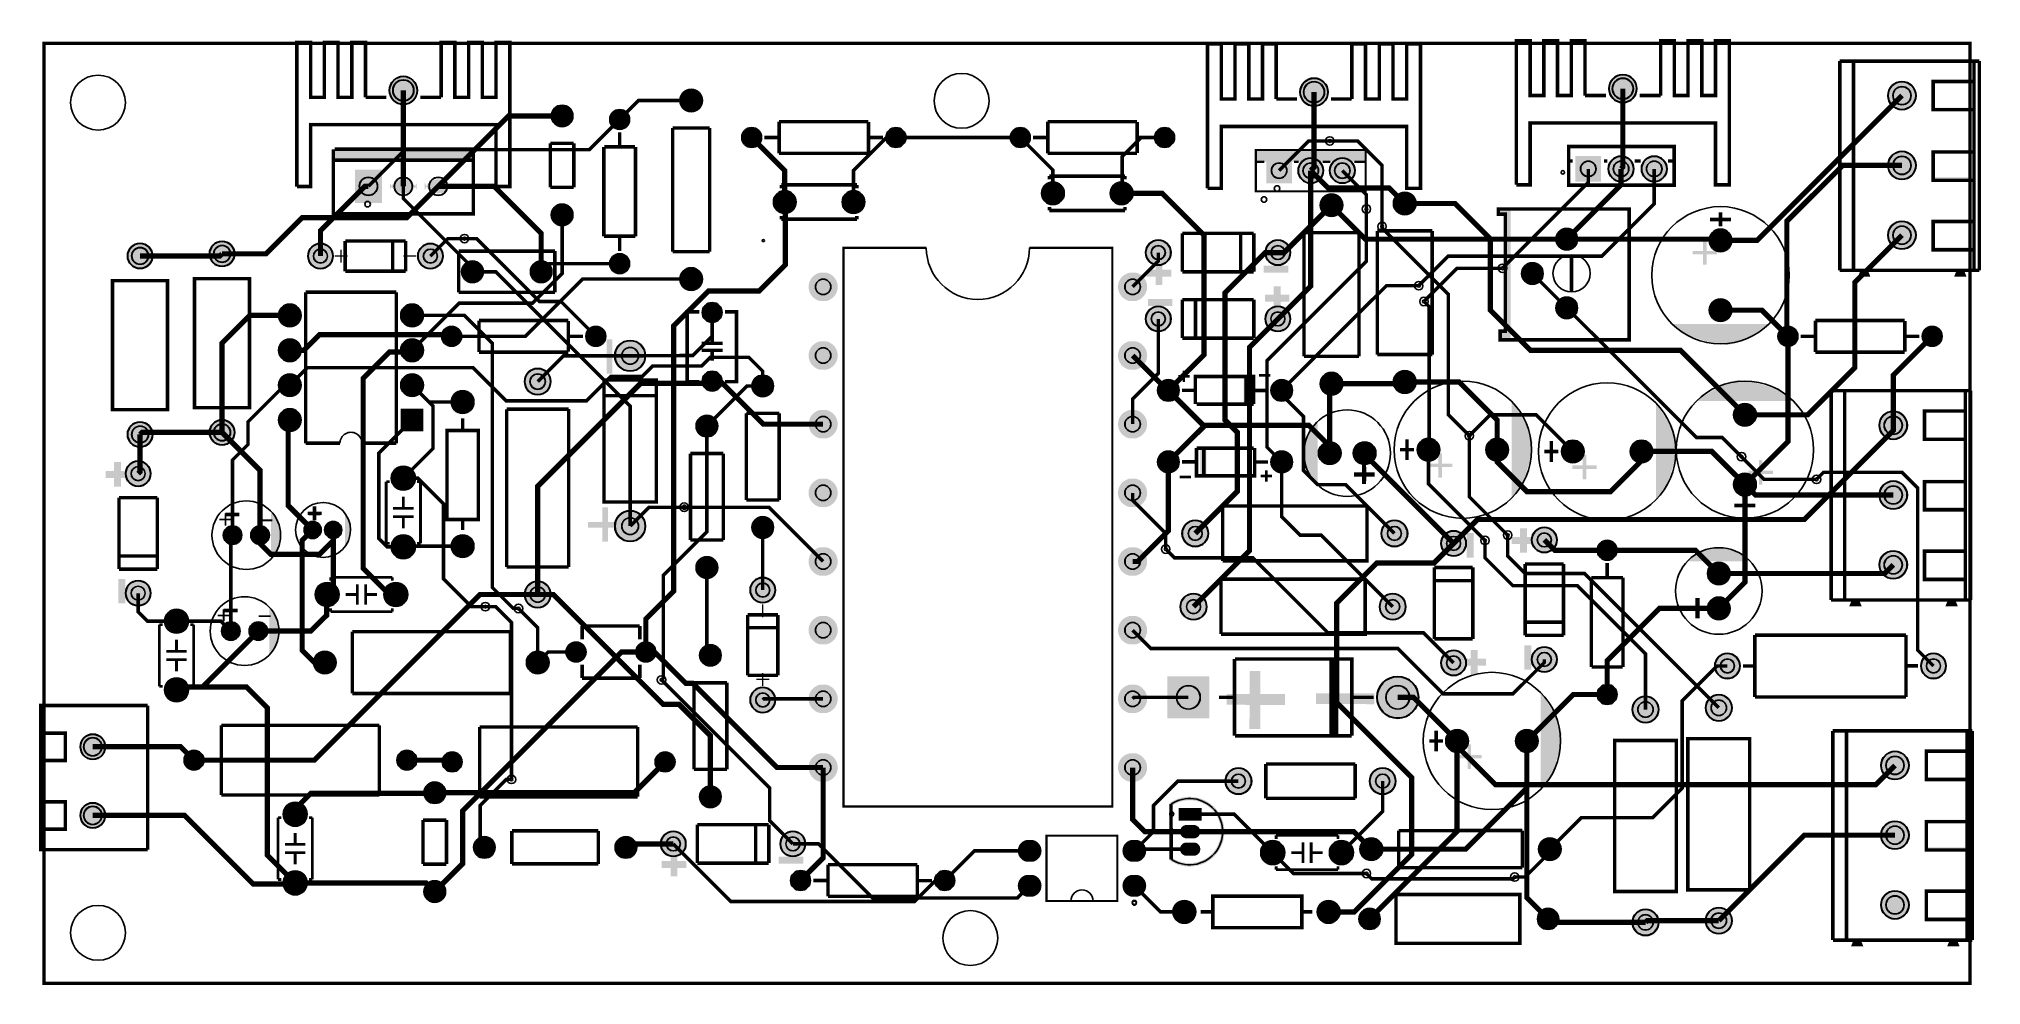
# Model space of a CAD drawing. Extents: x 610 to 6177, y 70 to 2783.
import ezdxf

# ---------------------------------------------------------------- set-up
doc = ezdxf.new("R2010")
doc.units = 9
for name, color, linetype, true_color in [('BoardOutLine', 7, 'Continuous', 0xff00ff), ('BottomLayer', 7, 'Continuous', 0x0000ff), ('BottomSolderMaskLayer', 7, 'Continuous', 0xaa00ff), ('Document', 7, 'Continuous', 0xffffff), ('Hole', 7, 'Continuous', 0x222222), ('Multi-Layer', 7, 'Continuous', 0xc0c0c0), ('TopLayer', 7, 'Continuous', 0xff0000), ('TopSilkLayer', 7, 'Continuous', 0xffcc00), ('TopSolderMaskLayer', 7, 'Continuous', 0x800080)]:
    doc.layers.add(name, color=color, linetype=linetype, true_color=true_color)

msp = doc.modelspace()

# ---------------------------------------------------------------- hatches: boundary and pattern name
at = {"layer": 'BottomSolderMaskLayer'}
for points in [[(1614.6, 2635, 1), (1695.4, 2635, 1)], [(5109.6, 2640, 1), (5190.4, 2640, 1)], [(2447.5, 2605.9, 1), (2512.5, 2605.9, 1)], [(4224.6, 2630, 1), (4305.4, 2630, 1)], [(5909.6, 2620, 1), (5990.4, 2620, 1)], [(2079, 2561.7, 1), (2141, 2561.7, 1)], [(2246.4, 2551.7, 1), (2303.6, 2551.7, 1)], [(2624.8, 2500, 1), (2681.9, 2500, 1)], [(3038.1, 2500, 1), (3095.2, 2500, 1)], [(3394.8, 2500, 1), (3451.9, 2500, 1)], [(3808.1, 2500, 1), (3865.2, 2500, 1)], [(5909.6, 2420, 1), (5990.4, 2420, 1)], [(1516.6, 2408.2), (1593.4, 2408.2), (1593.4, 2311.8), (1516.6, 2311.8)], [(4128.6, 2441.4), (4201.4, 2441.4), (4201.4, 2368.6), (4128.6, 2368.6)], [(4219.1, 2405, 1), (4292, 2405, 1)], [(4309.7, 2405, 1), (4382.5, 2405, 1)], [(5014.2, 2373.2), (5014.2, 2446.7), (5087.8, 2446.7), (5087.8, 2373.2)], [(5108.2, 2410, 1), (5181.8, 2410, 1)], [(5203.2, 2410, 1), (5276.8, 2410, 1)], [(1693.4, 2370, -0.785398), (1616.6, 2370), (1616.6, 2349.9, -0.785398), (1693.4, 2349.9)], [(1793.4, 2370, -0.785398), (1716.6, 2370), (1716.6, 2349.9, -0.785398), (1793.4, 2349.9)], [(2715.7, 2315, 1), (2780.6, 2315, 1)], [(2912.5, 2315, 1), (2977.5, 2315, 1)], [(3484.1, 2340, 1), (3549.1, 2340, 1)], [(3680.9, 2340, 1), (3745.9, 2340, 1)], [(4282.5, 2305.9, 1), (4347.5, 2305.9, 1)], [(4492.5, 2310.9, 1), (4557.5, 2310.9, 1)], [(2079, 2278.3, 1), (2141, 2278.3, 1)], [(4958.2, 2208.4, 1), (5020.2, 2208.4, 1)], [(5397.5, 2205, 1), (5462.5, 2205, 1)], [(5909.6, 2220, 1), (5990.4, 2220, 1)], [(864, 2160.5, 1), (936.9, 2160.5, 1)], [(1099, 2166.4, 1), (1171.9, 2166.4, 1)], [(1381.1, 2160, 1), (1454, 2160, 1)], [(1696, 2160, 1), (1768.9, 2160, 1)], [(3782.3, 2170, 1), (3855.2, 2170, 1)], [(4124.8, 2170, 1), (4197.7, 2170, 1)], [(1822.1, 2115, 1), (1884.1, 2115, 1)], [(2019, 2115, 1), (2081, 2115, 1)], [(2246.4, 2138.3, 1), (2303.6, 2138.3, 1)], [(2447.5, 2094.1, 1), (2512.5, 2094.1, 1)], [(4859.8, 2110, 1), (4921.8, 2110, 1)], [(2868.3, 2112.2, -0.785398), (2868.3, 2031.5), (2848.1, 2031.5, -0.785398), (2848.1, 2112.2)], [(3755.1, 2112.2, -0.785398), (3755.1, 2031.5), (3734.9, 2031.5, -0.785398), (3734.9, 2112.2)], [(1297.1, 1990, 1), (1362.1, 1990, 1)], [(1647.5, 1990, 1), (1712.5, 1990, 1)], [(2511.4, 1998.4, 1), (2568.6, 1998.4, 1)], [(3782.3, 1980, 1), (3855.2, 1980, 1)], [(4124.8, 1980, 1), (4197.7, 1980, 1)], [(4958.2, 2011.6, 1), (5020.2, 2011.6, 1)], [(5397.5, 2005, 1), (5462.5, 2005, 1)], [(1764.8, 1930, 1), (1821.9, 1930, 1)], [(2178.1, 1930, 1), (2235.2, 1930, 1)], [(5594.8, 1930, 1), (5651.9, 1930, 1)], [(6008.1, 1930, 1), (6065.2, 1930, 1)], [(1297.1, 1890, 1), (1362.1, 1890, 1)], [(1647.5, 1890, 1), (1712.5, 1890, 1)], [(2260.7, 1874.1, 1), (2349.3, 1874.1, 1)], [(2868.3, 1915.4, -0.785398), (2868.3, 1834.6), (2848.1, 1834.6, -0.785398), (2848.1, 1915.4)], [(3755.1, 1915.4, -0.785398), (3755.1, 1834.6), (3734.9, 1834.6, -0.785398), (3734.9, 1915.4)], [(2002, 1800.1, 1), (2078, 1800.1, 1)], [(1297.1, 1790, 1), (1362.1, 1790, 1)], [(1647.5, 1790, 1), (1712.5, 1790, 1)], [(2511.4, 1801.6, 1), (2568.6, 1801.6, 1)], [(2654, 1787.8, 1), (2716, 1787.8, 1)], [(3816.6, 1775, 1), (3878.6, 1775, 1)], [(4141.4, 1775, 1), (4203.4, 1775, 1)], [(4282.5, 1794.1, 1), (4347.5, 1794.1, 1)], [(4492.5, 1799.1, 1), (4557.5, 1799.1, 1)], [(1792.5, 1741.7, 1), (1857.5, 1741.7, 1)], [(5467.5, 1705, 1), (5532.5, 1705, 1)], [(864, 1648.6, 1), (936.9, 1648.6, 1)], [(1099, 1654.5, 1), (1171.9, 1654.5, 1)], [(1297.1, 1690, 1), (1362.1, 1690, 1)], [(1647.5, 1657.5), (1647.5, 1722.5), (1712.5, 1722.5), (1712.5, 1657.5)], [(2494, 1672.8, 1), (2556, 1672.8, 1)], [(2868.3, 1718.5, -0.785398), (2868.3, 1637.8), (2848.1, 1637.8, -0.785398), (2848.1, 1718.5)], [(3755.1, 1718.5, -0.785398), (3755.1, 1637.8), (3734.9, 1637.8, -0.785398), (3734.9, 1718.5)], [(5884.6, 1675, 1), (5965.4, 1675, 1)], [(4277.5, 1595, 1), (4342.5, 1595, 1)], [(4377.5, 1595, 1), (4442.5, 1595, 1)], [(4560.7, 1605, 1), (4625.6, 1605, 1)], [(4757.5, 1605, 1), (4822.5, 1605, 1)], [(4974.1, 1600, 1), (5039.1, 1600, 1)], [(5170.9, 1600, 1), (5235.9, 1600, 1)], [(858.6, 1536.3, 1), (931.4, 1536.3, 1)], [(3816.6, 1570, 1), (3878.6, 1570, 1)], [(4141.4, 1570, 1), (4203.4, 1570, 1)], [(1620.5, 1523.4, 1), (1689.5, 1523.4, 1)], [(2868.3, 1521.7, -0.785398), (2868.3, 1440.9), (2848.1, 1440.9, -0.785398), (2848.1, 1521.7)], [(3755.1, 1521.7, -0.785398), (3755.1, 1440.9), (3734.9, 1440.9, -0.785398), (3734.9, 1521.7)], [(5467.5, 1505, 1), (5532.5, 1505, 1)], [(5884.6, 1475, 1), (5965.4, 1475, 1)], [(1370.4, 1375, 1), (1419.6, 1375, 1)], [(1429.4, 1375, 1), (1478.7, 1375, 1)], [(2260.7, 1385.9, 1), (2349.3, 1385.9, 1)], [(2654, 1382.2, 1), (2716, 1382.2, 1)], [(3886.6, 1365, 1), (3962.6, 1365, 1)], [(4457.4, 1365, 1), (4533.4, 1365, 1)], [(1139, 1360, 1), (1192.2, 1360, 1)], [(1217.8, 1360, 1), (1271, 1360, 1)], [(1620.5, 1326.6, 1), (1689.5, 1326.6, 1)], [(1792.5, 1328.3, 1), (1857.5, 1328.3, 1)], [(4628.6, 1336.3, 1), (4701.4, 1336.3, 1)], [(4888.6, 1346.3, 1), (4961.4, 1346.3, 1)], [(5076.4, 1316.7, 1), (5133.6, 1316.7, 1)], [(2494, 1267.2, 1), (2556, 1267.2, 1)], [(2868.3, 1324.8, -0.785398), (2868.3, 1244.1), (2848.1, 1244.1, -0.785398), (2848.1, 1324.8)], [(3755.1, 1324.8, -0.785398), (3755.1, 1244.1), (3734.9, 1244.1, -0.785398), (3734.9, 1324.8)], [(5392.5, 1250, 1), (5457.5, 1250, 1)], [(5884.6, 1275, 1), (5965.4, 1275, 1)], [(858.6, 1193.7, 1), (931.4, 1193.7, 1)], [(2002, 1189.9, 1), (2078, 1189.9, 1)], [(2648.6, 1202.5, 1), (2721.4, 1202.5, 1)], [(1402.1, 1190, 1), (1471, 1190, 1)], [(1599, 1190, 1), (1667.9, 1190, 1)], [(3881.6, 1155, 1), (3957.6, 1155, 1)], [(4452.4, 1155, 1), (4528.4, 1155, 1)], [(5392.5, 1150, 1), (5457.5, 1150, 1)], [(970.5, 1113.4, 1), (1039.5, 1113.4, 1)], [(2868.3, 1128, -0.785398), (2868.3, 1047.2), (2848.1, 1047.2, -0.785398), (2848.1, 1128)], [(3755.1, 1128, -0.785398), (3755.1, 1047.2), (3734.9, 1047.2, -0.785398), (3734.9, 1128)], [(1134, 1085, 1), (1187.2, 1085, 1)], [(1212.8, 1085, 1), (1266, 1085, 1)], [(1397.4, 995, 1), (1462.4, 995, 1)], [(2007.6, 995, 1), (2072.6, 995, 1)], [(2121.4, 1025, 1), (2178.6, 1025, 1)], [(2321.4, 1025, 1), (2378.6, 1025, 1)], [(2504, 1015.5, 1), (2566, 1015.5, 1)], [(4628.6, 993.7, 1), (4701.4, 993.7, 1)], [(4888.6, 1003.7, 1), (4961.4, 1003.7, 1)], [(5413.3, 985, 1), (5486.2, 985, 1)], [(6003.8, 985, 1), (6076.7, 985, 1)], [(970.5, 916.6, 1), (1039.5, 916.6, 1)], [(3965.1, 834.9), (3844.9, 834.9), (3844.9, 955.1), (3965.1, 955.1)], [(4444.9, 895, 1), (4565.1, 895, 1)], [(2648.6, 887.5, 1), (2721.4, 887.5, 1)], [(2868.3, 931.1, -0.785398), (2868.3, 850.4), (2848.1, 850.4, -0.785398), (2848.1, 931.1)], [(3755.1, 931.1, -0.785398), (3755.1, 850.4), (3734.9, 850.4, -0.785398), (3734.9, 931.1)], [(5076.4, 903.3, 1), (5133.6, 903.3, 1)], [(5177, 860.1, 1), (5253, 860.1, 1)], [(5387, 865.1, 1), (5463, 865.1, 1)], [(728.6, 753.4, 1), (801.4, 753.4, 1)], [(4642.5, 770, 1), (4707.5, 770, 1)], [(4842.5, 770, 1), (4907.5, 770, 1)], [(1026.3, 715, 1), (1083.4, 715, 1)], [(1636.6, 715, 1), (1693.7, 715, 1)], [(1766.3, 710, 1), (1823.4, 710, 1)], [(2376.6, 710, 1), (2433.7, 710, 1)], [(2868.3, 734.3, -0.785398), (2868.3, 653.5), (2848.1, 653.5, -0.785398), (2848.1, 734.3)], [(3755.1, 734.3, -0.785398), (3755.1, 653.5), (3734.9, 653.5, -0.785398), (3734.9, 734.3)], [(5889.6, 700, 1), (5970.4, 700, 1)], [(4010.3, 655, 1), (4086.3, 655, 1)], [(4423.7, 655, 1), (4499.7, 655, 1)], [(1714, 621.7, 1), (1776, 621.7, 1)], [(2504, 610, 1), (2566, 610, 1)], [(728.6, 556.6, 1), (801.4, 556.6, 1)], [(1310.5, 560, 1), (1379.5, 560, 1)], [(3943.3, 578.3), (3943.3, 541.7), (3876.7, 541.7), (3876.7, 578.3)], [(2392.3, 475, 1), (2465.2, 475, 1)], [(2734.8, 475, 1), (2807.7, 475, 1)], [(3924.6, 528.7, -0.785398), (3924.6, 491.3), (3895.4, 491.3, -0.785398), (3895.4, 528.7)], [(5889.6, 500, 1), (5970.4, 500, 1)], [(1856.2, 465, 1), (1918.2, 465, 1)], [(2261.8, 465, 1), (2323.8, 465, 1)], [(3440.3, 424, -0.785398), (3440.3, 486), (3459.7, 486, -0.785398), (3459.7, 424)], [(3740.3, 424, -0.785398), (3740.3, 486), (3759.7, 486, -0.785398), (3759.7, 424)], [(3924.6, 478.7, -0.785398), (3924.6, 441.3), (3895.4, 441.3, -0.785398), (3895.4, 478.7)], [(4112.1, 450, 1), (4181, 450, 1)], [(4309, 450, 1), (4377.9, 450, 1)], [(4396.6, 460, 1), (4461.6, 460, 1)], [(4908.4, 460, 1), (4973.4, 460, 1)], [(1310.5, 363.2, 1), (1379.5, 363.2, 1)], [(2764.8, 370, 1), (2821.9, 370, 1)], [(3178.1, 370, 1), (3235.2, 370, 1)], [(1714, 338.3, 1), (1776, 338.3, 1)], [(3440.3, 324, -0.785398), (3440.3, 386), (3459.7, 386, -0.785398), (3459.7, 324)], [(3740.3, 324, -0.785398), (3740.3, 386), (3759.7, 386, -0.785398), (3759.7, 324)], [(5889.6, 300, 1), (5970.4, 300, 1)], [(3860.8, 280, 1), (3925.8, 280, 1)], [(4274.2, 280, 1), (4339.2, 280, 1)], [(4393.6, 260, 1), (4454.6, 260, 1)], [(4905.4, 260, 1), (4966.4, 260, 1)], [(5177, 249.9, 1), (5253, 249.9, 1)], [(5387, 254.9, 1), (5463, 254.9, 1)]]:
    msp.add_hatch(color=256, dxfattribs=at).paths.add_polyline_path(points)
at = {"layer": 'Document'}
for points in [[(6150.8, 2664.1), (6036.6, 2664.1), (6036.6, 2656.2), (6150.8, 2656.2)], [(6036.6, 2656.2), (6036.6, 2585.4), (6044.5, 2585.4), (6044.5, 2656.2)], [(6150.8, 2577.5), (6036.6, 2577.5), (6036.6, 2585.4), (6150.8, 2585.4)], [(1918.8, 2359.4), (1918.8, 2536.6), (1389.3, 2536.6), (1389.3, 2534.6), (1389.3, 2359.4), (1385.3, 2359.4), (1383.3, 2359.4), (1383.3, 2542.5), (1924.7, 2542.5), (1924.7, 2536.6), (1924.7, 2536.6), (1924.7, 2359.4)], [(4528.8, 2354.4), (4528.8, 2531.6), (3999.3, 2531.6), (3999.3, 2529.6), (3999.3, 2354.4), (3995.3, 2354.4), (3993.3, 2354.4), (3993.3, 2537.5), (4534.7, 2537.5), (4534.7, 2531.6), (4534.7, 2531.6), (4534.7, 2354.4)], [(5413.8, 2364.4), (5413.8, 2541.6), (4884.3, 2541.6), (4884.3, 2539.6), (4884.3, 2364.4), (4880.3, 2364.4), (4878.3, 2364.4), (4878.3, 2547.5), (5419.7, 2547.5), (5419.7, 2541.6), (5419.7, 2541.6), (5419.7, 2364.4)], [(1454.2, 2466.3), (1855.8, 2466.3), (1855.8, 2434.8), (1454.2, 2434.8), (1454.2, 2438.7)], [(4098.1, 2430.6), (4413, 2430.6), (4413, 2464.1), (4098.1, 2464.1)], [(6150.8, 2464.1), (6036.6, 2464.1), (6036.6, 2456.2), (6150.8, 2456.2)], [(6036.6, 2456.2), (6036.6, 2385.4), (6044.5, 2385.4), (6044.5, 2456.2)], [(6150.8, 2377.5), (6036.6, 2377.5), (6036.6, 2385.4), (6150.8, 2385.4)], [(4798.3, 1920), (4798.3, 1940), (4813.3, 1940), (4818.3, 1945), (4818.3, 2275), (4813.3, 2280), (4793.3, 2280), (4793.3, 2295), (4828.3, 2295), (4828.3, 1920)], [(6150.8, 2264.1), (6036.6, 2264.1), (6036.6, 2256.2), (6150.8, 2256.2)], [(6036.6, 2256.2), (6036.6, 2185.4), (6044.5, 2185.4), (6044.5, 2256.2)], [(1474.7, 2141.3), (1474.7, 2178.7), (1478.6, 2178.7), (1478.6, 2141.3)], [(5400, 2175), (5350, 2175), (5350, 2165), (5420, 2165), (5420, 2175)], [(5390, 2205), (5390, 2135), (5380, 2135), (5380, 2205)], [(6150.8, 2177.5), (6036.6, 2177.5), (6036.6, 2185.4), (6150.8, 2185.4)], [(1457.9, 2162), (1495.3, 2162), (1495.3, 2158), (1457.9, 2158)], [(1692.1, 2158), (1654.7, 2158), (1654.7, 2162), (1692.1, 2162)], [(3855.6, 2100.7), (3785.6, 2100.7), (3785.6, 2120.7), (3855.6, 2120.7)], [(3830.7, 2146.7), (3830.7, 2076.7), (3810.7, 2076.7), (3810.7, 2146.7)], [(4190.9, 2112.9), (4120.9, 2112.9), (4120.9, 2132.9), (4190.9, 2132.9)], [(5851.6, 2120.8), (5859.4, 2101.1), (5824, 2101.1), (5831.9, 2120.8)], [(6127.2, 2120.8), (6135, 2101.1), (6099.6, 2101.1), (6107.5, 2120.8)], [(4149.3, 2003.3), (4149.3, 2073.3), (4169.3, 2073.3), (4169.3, 2003.3)], [(3789.1, 2037.1), (3859.1, 2037.1), (3859.1, 2017.1), (3789.1, 2017.1)], [(4124.4, 2049.3), (4194.4, 2049.3), (4194.4, 2029.3), (4124.4, 2029.3)], [(2253.8, 1822.9), (2238.1, 1822.9), (2238.1, 1921.3), (2253.8, 1921.3)], [(3908.4, 1811.6), (3875.7, 1811.6), (3875.7, 1819.1), (3908.4, 1819.1)], [(3895.6, 1831.7), (3895.6, 1799.1), (3888.1, 1799.1), (3888.1, 1831.7)], [(4080.4, 1735.4), (4063.7, 1735.4), (4063.7, 1812.3), (4080.4, 1812.3)], [(4139.9, 1814.3), (4107.2, 1814.3), (4107.2, 1821.8), (4139.9, 1821.8)], [(6125.8, 1719.1), (6011.6, 1719.1), (6011.6, 1711.2), (6125.8, 1711.2)], [(6011.6, 1711.2), (6011.6, 1640.4), (6019.5, 1640.4), (6019.5, 1711.2)], [(6125.8, 1632.5), (6011.6, 1632.5), (6011.6, 1640.4), (6125.8, 1640.4)], [(825.7, 1499.4), (825.7, 1569.4), (845.7, 1569.4), (845.7, 1499.4)], [(3939.6, 1609.6), (3956.3, 1609.6), (3956.3, 1532.7), (3939.6, 1532.7)], [(4414.4, 1565.4), (4414.4, 1506.3), (4402.6, 1506.3), (4402.6, 1565.4)], [(4591.6, 1565), (4661.6, 1565), (4661.6, 1555), (4591.6, 1555)], [(4621.6, 1575), (4621.6, 1525), (4631.6, 1525), (4631.6, 1595), (4621.6, 1595)], [(5005, 1560), (5075, 1560), (5075, 1550), (5005, 1550)], [(5035, 1570), (5035, 1520), (5045, 1520), (5045, 1590), (5035, 1590)], [(5540, 1505), (5540, 1575), (5550, 1575), (5550, 1505)], [(871.7, 1524.3), (801.7, 1524.3), (801.7, 1544.3), (871.7, 1544.3)], [(3880.1, 1530.7), (3912.8, 1530.7), (3912.8, 1523.2), (3880.1, 1523.2)], [(4111.6, 1533.4), (4144.3, 1533.4), (4144.3, 1525.9), (4111.6, 1525.9)], [(4124.4, 1513.3), (4124.4, 1545.9), (4131.9, 1545.9), (4131.9, 1513.3)], [(4438.7, 1528.1), (4379.7, 1528.1), (4379.7, 1539.9), (4438.7, 1539.9)], [(5530, 1535), (5580, 1535), (5580, 1545), (5510, 1545), (5510, 1535)], [(6125.8, 1519.1), (6011.6, 1519.1), (6011.6, 1511.2), (6125.8, 1511.2)], [(6011.6, 1511.2), (6011.6, 1440.4), (6019.5, 1440.4), (6019.5, 1511.2)], [(1127.5, 1407.5), (1162.5, 1407.5), (1162.5, 1402.5), (1127.5, 1402.5)], [(1142.5, 1387.5), (1142.5, 1422.5), (1147.5, 1422.5), (1147.5, 1387.5)], [(1245, 1405), (1280, 1405), (1280, 1400), (1245, 1400)], [(1380.5, 1427.6), (1395.5, 1427.6), (1420.5, 1427.6), (1420.5, 1417.6), (1380.5, 1417.6)], [(1395.5, 1402.6), (1395.5, 1417.6), (1395.5, 1442.6), (1405.5, 1442.6), (1405.5, 1402.6)], [(1489.5, 1415), (1491, 1413.5), (1492.4, 1411.9), (1493.7, 1410.2), (1495, 1408.5), (1496.2, 1406.8), (1497.3, 1405), (1498.4, 1403.2), (1499.3, 1401.3), (1500.2, 1399.4), (1501, 1397.4), (1501.8, 1395.4), (1502.4, 1393.4), (1503, 1391.4), (1503.4, 1389.3), (1503.8, 1387.2), (1504.1, 1385.1), (1504.4, 1383), (1504.5, 1380.9), (1504.5, 1378.8), (1504.5, 1370), (1504.5, 1366.2), (1504.5, 1364.1), (1504.4, 1362), (1504.1, 1359.9), (1503.8, 1357.8), (1503.4, 1355.7), (1503, 1353.6), (1502.4, 1351.6), (1501.8, 1349.6), (1501, 1347.6), (1500.2, 1345.6), (1499.3, 1343.7), (1498.4, 1341.8), (1497.3, 1340), (1496.2, 1338.2), (1495, 1336.5), (1493.7, 1334.8), (1492.4, 1333.1), (1491, 1331.5), (1489.5, 1330)], [(2282.8, 1397.5), (2282.8, 1381.7), (2184.4, 1381.7), (2184.4, 1397.5)], [(2241.4, 1341.1), (2225.7, 1341.1), (2225.7, 1439.5), (2241.4, 1439.5)], [(6125.8, 1432.5), (6011.6, 1432.5), (6011.6, 1440.4), (6125.8, 1440.4)], [(4722.1, 1365.9), (4722.1, 1295.9), (4702.1, 1295.9), (4702.1, 1365.9)], [(4901.7, 1334.3), (4831.7, 1334.3), (4831.7, 1354.3), (4901.7, 1354.3)], [(4855.7, 1309.4), (4855.7, 1379.4), (4875.7, 1379.4), (4875.7, 1309.4)], [(6125.8, 1319.1), (6011.6, 1319.1), (6011.6, 1311.2), (6125.8, 1311.2)], [(6011.6, 1311.2), (6011.6, 1240.4), (6019.5, 1240.4), (6019.5, 1311.2)], [(837.9, 1164.1), (837.9, 1234.1), (857.9, 1234.1), (857.9, 1164.1)], [(6125.8, 1232.5), (6011.6, 1232.5), (6011.6, 1240.4), (6125.8, 1240.4)], [(5358.1, 1121.3), (5358.1, 1180.3), (5369.9, 1180.3), (5369.9, 1121.3)], [(5826.6, 1175.8), (5834.4, 1156.1), (5799, 1156.1), (5806.9, 1175.8)], [(6102.2, 1175.8), (6110, 1156.1), (6074.6, 1156.1), (6082.5, 1175.8)], [(1122.5, 1132.5), (1157.5, 1132.5), (1157.5, 1127.5), (1122.5, 1127.5)], [(1137.5, 1112.5), (1137.5, 1147.5), (1142.5, 1147.5), (1142.5, 1112.5)], [(1240, 1130), (1275, 1130), (1275, 1125), (1240, 1125)], [(2687, 1162.1), (2687, 1124.7), (2683, 1124.7), (2683, 1162.1)], [(5395.4, 1145.6), (5336.3, 1145.6), (5336.3, 1157.4), (5395.4, 1157.4)], [(4688.3, 1005.7), (4758.3, 1005.7), (4758.3, 985.7), (4688.3, 985.7)], [(4734.3, 1030.6), (4734.3, 960.6), (4714.3, 960.6), (4714.3, 1030.6)], [(4867.9, 974.1), (4867.9, 1044.1), (4887.9, 1044.1), (4887.9, 974.1)], [(2703.7, 944.7), (2666.3, 944.7), (2666.3, 948.6), (2703.7, 948.6)], [(2683, 927.9), (2683, 965.3), (2687, 965.3), (2687, 927.9)], [(4079.9, 804), (4110.6, 804), (4111.4, 804.8), (4111.4, 970.1), (4110.6, 970.9), (4081.4, 970.9), (4080.7, 970.1), (4080.7, 953.6)], [(4181.8, 873), (4181.8, 903.7), (4181.1, 904.5), (4015.7, 904.5), (4014.9, 903.7), (4014.9, 874.6), (4015.7, 873.8), (4032.2, 873.8)], [(4437.8, 875.4), (4437.8, 906.1), (4437, 906.9), (4271.6, 906.9), (4270.8, 906.1), (4270.8, 877), (4271.6, 876.2), (4288.1, 876.2)], [(615.4, 797.8), (686.3, 797.8), (686.9, 797.7), (687.5, 797.6), (688.2, 797.4), (688.8, 797.1), (689.3, 796.8), (689.8, 796.3), (690.2, 795.8), (690.6, 795.3), (690.9, 794.7), (691.1, 794.1), (691.2, 793.4), (691.3, 792.8), (691.3, 714), (691.2, 713.4), (691.1, 712.8), (690.9, 712.1), (690.6, 711.5), (690.2, 711), (689.8, 710.5), (689.3, 710.1), (688.8, 709.7), (688.2, 709.4), (687.5, 709.2), (686.9, 709.1), (686.3, 709), (615.4, 709), (614.7, 709.1), (614.1, 709.2), (613.5, 709.4), (612.9, 709.7), (612.3, 710.1), (611.9, 710.5), (611.4, 711), (611.1, 711.5), (610.8, 712.1), (610.6, 712.8), (610.4, 713.4), (610.4, 714), (610.4, 714.7), (610.6, 715.3), (610.8, 716), (611.1, 716.5), (611.4, 717.1), (611.9, 717.6), (612.3, 718), (612.9, 718.4), (613.5, 718.7), (614.1, 718.9), (614.7, 719), (615.4, 719), (681.3, 719), (681.3, 787.8), (615.4, 787.8), (614.7, 787.8), (614.1, 788), (613.5, 788.2), (612.9, 788.5), (612.3, 788.8), (611.9, 789.3), (611.4, 789.7), (611.1, 790.3), (610.8, 790.9), (610.6, 791.5), (610.4, 792.1), (610.4, 792.8), (610.4, 793.4), (610.6, 794.1), (610.8, 794.7), (611.1, 795.3), (611.4, 795.8), (611.9, 796.3), (612.3, 796.8), (612.9, 797.1), (613.5, 797.4), (614.1, 797.6), (614.7, 797.7), (615.4, 797.8)], [(4675, 730), (4745, 730), (4745, 720), (4675, 720)], [(4705, 740), (4705, 690), (4715, 690), (4715, 760), (4705, 760)], [(6130.8, 744.1), (6016.6, 744.1), (6016.6, 736.2), (6130.8, 736.2)], [(6016.6, 736.2), (6016.6, 665.4), (6024.5, 665.4), (6024.5, 736.2)], [(6130.8, 657.5), (6016.6, 657.5), (6016.6, 665.4), (6130.8, 665.4)], [(615.4, 600.9), (686.3, 600.9), (686.9, 600.9), (687.6, 600.8), (688.2, 600.6), (688.8, 600.3), (689.3, 599.9), (689.8, 599.5), (690.2, 599), (690.6, 598.4), (690.9, 597.9), (691.1, 597.2), (691.2, 596.6), (691.3, 595.9), (691.3, 517.2), (691.2, 516.6), (691.1, 515.9), (690.9, 515.3), (690.6, 514.7), (690.2, 514.2), (689.8, 513.7), (689.3, 513.2), (688.8, 512.9), (688.2, 512.6), (687.6, 512.4), (686.9, 512.2), (686.3, 512.2), (615.4, 512.2), (614.7, 512.2), (614.1, 512.4), (613.5, 512.6), (612.9, 512.9), (612.4, 513.2), (611.9, 513.7), (611.4, 514.2), (611.1, 514.7), (610.8, 515.3), (610.6, 515.9), (610.4, 516.6), (610.4, 517.2), (610.4, 517.9), (610.6, 518.5), (610.8, 519.1), (611.1, 519.7), (611.4, 520.2), (611.9, 520.7), (612.4, 521.2), (612.9, 521.5), (613.5, 521.8), (614.1, 522), (614.7, 522.2), (615.4, 522.2), (681.3, 522.2), (681.3, 590.9), (615.4, 590.9), (614.7, 591), (614.1, 591.1), (613.5, 591.3), (612.9, 591.6), (612.4, 592), (611.9, 592.4), (611.4, 592.9), (611.1, 593.4), (610.8, 594), (610.6, 594.7), (610.4, 595.3), (610.4, 595.9), (610.4, 596.6), (610.6, 597.2), (610.8, 597.9), (611.1, 598.4), (611.4, 599), (611.9, 599.5), (612.4, 599.9), (612.9, 600.3), (613.5, 600.6), (614.1, 600.8), (614.7, 600.9), (615.4, 600.9)], [(3852.6, 426.9), (3852, 427.4), (3851.5, 427.9), (3851.1, 428.4), (3850.8, 429.1), (3850.5, 429.7), (3850.4, 430.4), (3850.3, 431.1), (3850.3, 431.1), (3850.4, 431.8), (3850.5, 432.4), (3850.7, 433), (3851, 433.6), (3851.3, 434.2), (3851.8, 434.6), (3852.3, 435.1), (3852.8, 435.4), (3853.4, 435.7), (3854, 435.9), (3854.7, 436.1), (3855.3, 436.1), (3855.3, 436.1), (3856.1, 436.1), (3856.8, 435.9), (3857.5, 435.6), (3858.1, 435.2), (3858.1, 435.2), (3860.5, 433.7), (3862.9, 432.3), (3865.3, 430.9), (3867.8, 429.6), (3870.3, 428.4), (3872.9, 427.2), (3875.5, 426.2), (3878.1, 425.2), (3880.7, 424.3), (3883.4, 423.5), (3886.1, 422.8), (3888.8, 422.1), (3891.6, 421.6), (3894.3, 421.1), (3897.1, 420.7), (3899.9, 420.4), (3902.7, 420.2), (3905.4, 420), (3908.2, 420), (3908.2, 420), (3911, 420), (3913.7, 420.2), (3916.4, 420.4), (3919.1, 420.7), (3921.8, 421), (3924.5, 421.5), (3927.1, 422), (3929.8, 422.6), (3932.4, 423.3), (3935, 424.1), (3937.6, 424.9), (3940.2, 425.8), (3942.7, 426.8), (3945.2, 427.9), (3947.6, 429.1), (3950.1, 430.3), (3952.5, 431.6), (3954.8, 433), (3957.1, 434.4), (3959.4, 435.9), (3961.6, 437.5), (3963.7, 439.2), (3965.9, 440.9), (3967.9, 442.6), (3969.9, 444.5), (3971.9, 446.4), (3973.8, 448.3), (3975.6, 450.3), (3977.4, 452.4), (3979.1, 454.5), (3980.7, 456.7), (3982.3, 458.9), (3983.8, 461.1), (3985.3, 463.4), (3986.6, 465.8), (3987.9, 468.2), (3989.2, 470.6), (3990.3, 473.1), (3991.4, 475.6), (3992.4, 478.1), (3993.3, 480.6), (3994.2, 483.2), (3994.9, 485.8), (3995.6, 488.5), (3996.2, 491.1), (3996.8, 493.8), (3997.2, 496.5), (3997.6, 499.2), (3997.9, 501.9), (3998.1, 504.6), (3998.2, 507.3), (3998.2, 510), (3998.2, 512.7), (3998.1, 515.4), (3997.9, 518.1), (3997.6, 520.8), (3997.2, 523.5), (3996.8, 526.2), (3996.2, 528.9), (3995.6, 531.5), (3994.9, 534.2), (3994.2, 536.8), (3993.3, 539.4), (3992.4, 541.9), (3991.4, 544.4), (3990.3, 546.9), (3989.2, 549.4), (3987.9, 551.8), (3986.6, 554.2), (3985.3, 556.6), (3983.8, 558.9), (3982.3, 561.1), (3980.7, 563.3), (3979.1, 565.5), (3977.4, 567.6), (3975.6, 569.7), (3973.8, 571.7), (3971.9, 573.6), (3969.9, 575.5), (3967.9, 577.4), (3965.9, 579.1), (3963.7, 580.8), (3961.6, 582.5), (3959.4, 584.1), (3957.1, 585.6), (3954.8, 587), (3952.5, 588.4), (3950.1, 589.7), (3947.6, 590.9), (3945.2, 592.1), (3942.7, 593.1), (3940.2, 594.2), (3937.6, 595.1), (3935, 595.9), (3932.4, 596.7), (3929.8, 597.4), (3927.1, 598), (3924.5, 598.5), (3921.8, 599), (3919.1, 599.3), (3916.4, 599.6), (3913.7, 599.8), (3911, 600), (3908.2, 600), (3908.2, 600), (3905.4, 600), (3902.7, 599.8), (3899.9, 599.6), (3897.1, 599.3), (3894.3, 598.9), (3891.6, 598.4), (3888.8, 597.9), (3886.1, 597.2), (3883.4, 596.5), (3880.7, 595.7), (3878.1, 594.8), (3875.5, 593.8), (3872.9, 592.8), (3870.3, 591.6), (3867.8, 590.4), (3865.3, 589.1), (3862.9, 587.7), (3860.5, 586.3), (3858.1, 584.8), (3858.1, 584.8), (3857.5, 584.4), (3856.8, 584.1), (3856.1, 584), (3855.4, 583.9), (3855.4, 583.9), (3854.7, 584), (3854.1, 584.1), (3853.4, 584.3), (3852.9, 584.6), (3852.3, 585), (3851.8, 585.4), (3851.4, 585.9), (3851, 586.4), (3850.7, 587), (3850.5, 587.6), (3850.4, 588.3), (3850.4, 588.9), (3850.4, 588.9), (3850.4, 589.6), (3850.6, 590.3), (3850.8, 591), (3851.1, 591.6), (3851.5, 592.1), (3852, 592.6), (3852.6, 593.1), (3855.1, 594.7), (3857.6, 596.2), (3860.1, 597.7), (3862.8, 599.1), (3865.4, 600.4), (3868.1, 601.6), (3870.8, 602.7), (3873.6, 603.8), (3876.3, 604.8), (3879.2, 605.7), (3882, 606.5), (3884.8, 607.2), (3887.7, 607.9), (3890.6, 608.4), (3893.5, 608.9), (3896.5, 609.3), (3899.4, 609.6), (3902.3, 609.8), (3905.3, 610), (3908.2, 610), (3911.1, 610), (3914, 609.8), (3916.8, 609.6), (3919.6, 609.3), (3922.5, 609), (3925.3, 608.5), (3928.1, 608), (3930.9, 607.4), (3933.7, 606.7), (3936.4, 605.9), (3939.1, 605.1), (3941.8, 604.2), (3944.5, 603.2), (3947.2, 602.1), (3949.8, 601), (3952.4, 599.7), (3954.9, 598.4), (3957.4, 597.1), (3959.9, 595.6), (3962.3, 594.1), (3964.7, 592.5), (3967, 590.9), (3969.3, 589.2), (3971.5, 587.4), (3973.7, 585.6), (3975.9, 583.7), (3977.9, 581.7), (3980, 579.7), (3981.9, 577.6), (3983.8, 575.5), (3985.7, 573.3), (3987.4, 571.1), (3989.1, 568.8), (3990.8, 566.4), (3992.4, 564.1), (3993.9, 561.6), (3995.3, 559.2), (3996.7, 556.7), (3998, 554.1), (3999.2, 551.5), (4000.4, 548.9), (4001.4, 546.3), (4002.4, 543.6), (4003.4, 540.9), (4004.2, 538.2), (4005, 535.4), (4005.6, 532.6), (4006.3, 529.9), (4006.8, 527.1), (4007.2, 524.2), (4007.6, 521.4), (4007.9, 518.6), (4008.1, 515.7), (4008.2, 512.9), (4008.2, 510), (4008.2, 507.1), (4008.1, 504.3), (4007.9, 501.4), (4007.6, 498.6), (4007.2, 495.8), (4006.8, 492.9), (4006.3, 490.1), (4005.6, 487.4), (4005, 484.6), (4004.2, 481.8), (4003.4, 479.1), (4002.4, 476.4), (4001.4, 473.7), (4000.4, 471.1), (3999.2, 468.5), (3998, 465.9), (3996.7, 463.3), (3995.3, 460.8), (3993.9, 458.4), (3992.4, 455.9), (3990.8, 453.6), (3989.1, 451.2), (3987.4, 448.9), (3985.7, 446.7), (3983.8, 444.5), (3981.9, 442.4), (3980, 440.3), (3977.9, 438.3), (3975.9, 436.3), (3973.7, 434.4), (3971.5, 432.6), (3969.3, 430.8), (3967, 429.1), (3964.7, 427.5), (3962.3, 425.9), (3959.9, 424.4), (3957.4, 422.9), (3954.9, 421.6), (3952.4, 420.3), (3949.8, 419), (3947.2, 417.9), (3944.5, 416.8), (3941.8, 415.8), (3939.1, 414.9), (3936.4, 414.1), (3933.7, 413.3), (3930.9, 412.6), (3928.1, 412), (3925.3, 411.5), (3922.5, 411), (3919.6, 410.7), (3916.8, 410.4), (3914, 410.2), (3911.1, 410), (3908.2, 410), (3908.2, 410), (3905.3, 410), (3902.3, 410.2), (3899.4, 410.4), (3896.5, 410.7), (3893.5, 411.1), (3890.6, 411.6), (3887.7, 412.1), (3884.8, 412.8), (3882, 413.5), (3879.1, 414.3), (3876.3, 415.2), (3873.6, 416.2), (3870.8, 417.3), (3868.1, 418.4), (3865.4, 419.6), (3862.7, 421), (3860.1, 422.3), (3857.6, 423.8), (3855, 425.3), (3852.6, 426.9)], [(6130.8, 544.1), (6016.6, 544.1), (6016.6, 536.2), (6130.8, 536.2)], [(6016.6, 536.2), (6016.6, 465.4), (6024.5, 465.4), (6024.5, 536.2)], [(2440.7, 451.7), (2440.7, 381.7), (2420.7, 381.7), (2420.7, 451.7)], [(6130.8, 457.5), (6016.6, 457.5), (6016.6, 465.4), (6130.8, 465.4)], [(2465.6, 405.7), (2395.6, 405.7), (2395.6, 425.7), (2465.6, 425.7)], [(2800.9, 417.9), (2730.9, 417.9), (2730.9, 437.9), (2800.9, 437.9)], [(6130.8, 344.1), (6016.6, 344.1), (6016.6, 336.2), (6130.8, 336.2)], [(6016.6, 336.2), (6016.6, 265.4), (6024.5, 265.4), (6024.5, 336.2)], [(6130.8, 257.5), (6016.6, 257.5), (6016.6, 265.4), (6130.8, 265.4)], [(5831.6, 200.8), (5839.4, 181.1), (5804, 181.1), (5811.9, 200.8)], [(6107.2, 200.8), (6115, 181.1), (6079.6, 181.1), (6087.5, 200.8)]]:
    msp.add_hatch(color=256, dxfattribs=at).paths.add_polyline_path(points)
at = {"layer": 'Multi-Layer'}
for points in [[(1615.6, 2635, 1), (1694.4, 2635, 1)], [(5110.6, 2640, 1), (5189.4, 2640, 1)], [(2448.5, 2605.9, 1), (2511.5, 2605.9, 1)], [(4225.6, 2630, 1), (4304.4, 2630, 1)], [(5910.6, 2620, 1), (5989.4, 2620, 1)], [(2080, 2561.7, 1), (2140, 2561.7, 1)], [(2247.4, 2551.7, 1), (2302.6, 2551.7, 1)], [(2625.8, 2500, 1), (2680.9, 2500, 1)], [(3039.1, 2500, 1), (3094.2, 2500, 1)], [(3395.8, 2500, 1), (3450.9, 2500, 1)], [(3809.1, 2500, 1), (3864.2, 2500, 1)], [(5910.6, 2420, 1), (5989.4, 2420, 1)], [(1517.6, 2407.2), (1592.4, 2407.2), (1592.4, 2312.8), (1517.6, 2312.8)], [(4129.6, 2440.4), (4200.4, 2440.4), (4200.4, 2369.6), (4129.6, 2369.6)], [(4220.1, 2405, 1), (4291, 2405, 1)], [(4310.7, 2405, 1), (4381.5, 2405, 1)], [(5015.2, 2374.2), (5015.2, 2445.7), (5086.8, 2445.7), (5086.8, 2374.2)], [(5109.2, 2410, 1), (5180.8, 2410, 1)], [(5204.2, 2410, 1), (5275.8, 2410, 1)], [(1692.4, 2369.8, -0.785398), (1617.6, 2369.8), (1617.6, 2350.1, -0.785398), (1692.4, 2350.1)], [(1792.4, 2369.8, -0.785398), (1717.6, 2369.8), (1717.6, 2350.1, -0.785398), (1792.4, 2350.1)], [(2716.7, 2315, 1), (2779.6, 2315, 1)], [(2913.5, 2315, 1), (2976.5, 2315, 1)], [(3485.1, 2340, 1), (3548.1, 2340, 1)], [(3681.9, 2340, 1), (3744.9, 2340, 1)], [(4493.5, 2310.9, 1), (4556.5, 2310.9, 1)], [(2080, 2278.3, 1), (2140, 2278.3, 1)], [(4283.5, 2305.9, 1), (4346.5, 2305.9, 1)], [(4959.2, 2208.4, 1), (5019.2, 2208.4, 1)], [(5398.5, 2205, 1), (5461.5, 2205, 1)], [(5910.6, 2220, 1), (5989.4, 2220, 1)], [(865, 2160.5, 1), (935.9, 2160.5, 1)], [(1100, 2166.4, 1), (1170.9, 2166.4, 1)], [(1382.1, 2160, 1), (1453, 2160, 1)], [(1697, 2160, 1), (1767.9, 2160, 1)], [(3783.3, 2170, 1), (3854.2, 2170, 1)], [(4125.8, 2170, 1), (4196.7, 2170, 1)], [(1823.1, 2115, 1), (1883.1, 2115, 1)], [(2020, 2115, 1), (2080, 2115, 1)], [(2247.4, 2138.3, 1), (2302.6, 2138.3, 1)], [(2448.5, 2094.1, 1), (2511.5, 2094.1, 1)], [(4860.8, 2110, 1), (4920.8, 2110, 1)], [(2868, 2111.2, -0.785398), (2868, 2032.5), (2848.3, 2032.5, -0.785398), (2848.3, 2111.2)], [(3754.8, 2111.2, -0.785398), (3754.8, 2032.5), (3735.2, 2032.5, -0.785398), (3735.2, 2111.2)], [(1298.1, 1990, 1), (1361.1, 1990, 1)], [(1648.5, 1990, 1), (1711.5, 1990, 1)], [(2512.4, 1998.4, 1), (2567.6, 1998.4, 1)], [(3783.3, 1980, 1), (3854.2, 1980, 1)], [(4125.8, 1980, 1), (4196.7, 1980, 1)], [(4959.2, 2011.6, 1), (5019.2, 2011.6, 1)], [(5398.5, 2005, 1), (5461.5, 2005, 1)], [(1765.8, 1930, 1), (1820.9, 1930, 1)], [(2179.1, 1930, 1), (2234.2, 1930, 1)], [(5595.8, 1930, 1), (5650.9, 1930, 1)], [(6009.1, 1930, 1), (6064.2, 1930, 1)], [(1298.1, 1890, 1), (1361.1, 1890, 1)], [(1648.5, 1890, 1), (1711.5, 1890, 1)], [(2261.7, 1874.1, 1), (2348.3, 1874.1, 1)], [(2868, 1914.4, -0.785398), (2868, 1835.6), (2848.3, 1835.6, -0.785398), (2848.3, 1914.4)], [(3754.8, 1914.4, -0.785398), (3754.8, 1835.6), (3735.2, 1835.6, -0.785398), (3735.2, 1914.4)], [(2003, 1800.1, 1), (2077, 1800.1, 1)], [(1298.1, 1790, 1), (1361.1, 1790, 1)], [(1648.5, 1790, 1), (1711.5, 1790, 1)], [(2512.4, 1801.6, 1), (2567.6, 1801.6, 1)], [(2655, 1787.8, 1), (2715, 1787.8, 1)], [(3817.6, 1775, 1), (3877.6, 1775, 1)], [(4142.4, 1775, 1), (4202.4, 1775, 1)], [(4283.5, 1794.1, 1), (4346.5, 1794.1, 1)], [(4493.5, 1799.1, 1), (4556.5, 1799.1, 1)], [(1793.5, 1741.7, 1), (1856.5, 1741.7, 1)], [(5468.5, 1705, 1), (5531.5, 1705, 1)], [(865, 1648.6, 1), (935.9, 1648.6, 1)], [(1100, 1654.5, 1), (1170.9, 1654.5, 1)], [(1298.1, 1690, 1), (1361.1, 1690, 1)], [(1648.5, 1658.5), (1648.5, 1721.5), (1711.5, 1721.5), (1711.5, 1658.5)], [(2495, 1672.8, 1), (2555, 1672.8, 1)], [(2868, 1717.5, -0.785398), (2868, 1638.8), (2848.3, 1638.8, -0.785398), (2848.3, 1717.5)], [(3754.8, 1717.5, -0.785398), (3754.8, 1638.8), (3735.2, 1638.8, -0.785398), (3735.2, 1717.5)], [(5885.6, 1675, 1), (5964.4, 1675, 1)], [(4278.5, 1595, 1), (4341.5, 1595, 1)], [(4378.5, 1595, 1), (4441.5, 1595, 1)], [(4561.7, 1605, 1), (4624.6, 1605, 1)], [(4758.5, 1605, 1), (4821.5, 1605, 1)], [(4975.1, 1600, 1), (5038.1, 1600, 1)], [(5171.9, 1600, 1), (5234.9, 1600, 1)], [(859.6, 1536.3, 1), (930.4, 1536.3, 1)], [(3817.6, 1570, 1), (3877.6, 1570, 1)], [(4142.4, 1570, 1), (4202.4, 1570, 1)], [(1621.5, 1523.4, 1), (1688.5, 1523.4, 1)], [(2868, 1520.7, -0.785398), (2868, 1441.9), (2848.3, 1441.9, -0.785398), (2848.3, 1520.7)], [(3754.8, 1520.7, -0.785398), (3754.8, 1441.9), (3735.2, 1441.9, -0.785398), (3735.2, 1520.7)], [(5468.5, 1505, 1), (5531.5, 1505, 1)], [(5885.6, 1475, 1), (5964.4, 1475, 1)], [(1371.4, 1375, 1), (1418.6, 1375, 1)], [(1430.4, 1375, 1), (1477.7, 1375, 1)], [(2261.7, 1385.9, 1), (2348.3, 1385.9, 1)], [(2655, 1382.2, 1), (2715, 1382.2, 1)], [(3887.6, 1365, 1), (3961.6, 1365, 1)], [(4458.4, 1365, 1), (4532.4, 1365, 1)], [(1140, 1360, 1), (1191.2, 1360, 1)], [(1218.8, 1360, 1), (1270, 1360, 1)], [(1621.5, 1326.6, 1), (1688.5, 1326.6, 1)], [(1793.5, 1328.3, 1), (1856.5, 1328.3, 1)], [(4629.6, 1336.3, 1), (4700.4, 1336.3, 1)], [(4889.6, 1346.3, 1), (4960.4, 1346.3, 1)], [(5077.4, 1316.7, 1), (5132.6, 1316.7, 1)], [(2495, 1267.2, 1), (2555, 1267.2, 1)], [(2868, 1323.8, -0.785398), (2868, 1245.1), (2848.3, 1245.1, -0.785398), (2848.3, 1323.8)], [(3754.8, 1323.8, -0.785398), (3754.8, 1245.1), (3735.2, 1245.1, -0.785398), (3735.2, 1323.8)], [(5393.5, 1250, 1), (5456.5, 1250, 1)], [(5885.6, 1275, 1), (5964.4, 1275, 1)], [(859.6, 1193.7, 1), (930.4, 1193.7, 1)], [(2003, 1189.9, 1), (2077, 1189.9, 1)], [(2649.6, 1202.5, 1), (2720.4, 1202.5, 1)], [(1403.1, 1190, 1), (1470, 1190, 1)], [(1600, 1190, 1), (1666.9, 1190, 1)], [(3882.6, 1155, 1), (3956.6, 1155, 1)], [(4453.4, 1155, 1), (4527.4, 1155, 1)], [(5393.5, 1150, 1), (5456.5, 1150, 1)], [(971.5, 1113.4, 1), (1038.5, 1113.4, 1)], [(2868, 1127, -0.785398), (2868, 1048.2), (2848.3, 1048.2, -0.785398), (2848.3, 1127)], [(3754.8, 1127, -0.785398), (3754.8, 1048.2), (3735.2, 1048.2, -0.785398), (3735.2, 1127)], [(1135, 1085, 1), (1186.2, 1085, 1)], [(1213.8, 1085, 1), (1265, 1085, 1)], [(1398.4, 995, 1), (1461.4, 995, 1)], [(2008.6, 995, 1), (2071.6, 995, 1)], [(2122.4, 1025, 1), (2177.6, 1025, 1)], [(2322.4, 1025, 1), (2377.6, 1025, 1)], [(2505, 1015.5, 1), (2565, 1015.5, 1)], [(4629.6, 993.7, 1), (4700.4, 993.7, 1)], [(4889.6, 1003.7, 1), (4960.4, 1003.7, 1)], [(5414.3, 985, 1), (5485.2, 985, 1)], [(6004.8, 985, 1), (6075.7, 985, 1)], [(971.5, 916.6, 1), (1038.5, 916.6, 1)], [(3964.1, 835.9), (3845.9, 835.9), (3845.9, 954.1), (3964.1, 954.1)], [(4445.9, 895, 1), (4564.1, 895, 1)], [(2649.6, 887.5, 1), (2720.4, 887.5, 1)], [(2868, 930.1, -0.785398), (2868, 851.4), (2848.3, 851.4, -0.785398), (2848.3, 930.1)], [(3754.8, 930.1, -0.785398), (3754.8, 851.4), (3735.2, 851.4, -0.785398), (3735.2, 930.1)], [(5077.4, 903.3, 1), (5132.6, 903.3, 1)], [(5178, 860.1, 1), (5252, 860.1, 1)], [(5388, 865.1, 1), (5462, 865.1, 1)], [(729.6, 753.4, 1), (800.4, 753.4, 1)], [(4643.5, 770, 1), (4706.5, 770, 1)], [(4843.5, 770, 1), (4906.5, 770, 1)], [(1027.3, 715, 1), (1082.4, 715, 1)], [(1637.6, 715, 1), (1692.7, 715, 1)], [(1767.3, 710, 1), (1822.4, 710, 1)], [(2377.6, 710, 1), (2432.7, 710, 1)], [(2868, 733.3, -0.785398), (2868, 654.5), (2848.3, 654.5, -0.785398), (2848.3, 733.3)], [(3754.8, 733.3, -0.785398), (3754.8, 654.5), (3735.2, 654.5, -0.785398), (3735.2, 733.3)], [(5890.6, 700, 1), (5969.4, 700, 1)], [(4011.3, 655, 1), (4085.3, 655, 1)], [(4424.7, 655, 1), (4498.7, 655, 1)], [(1715, 621.7, 1), (1775, 621.7, 1)], [(2505, 610, 1), (2565, 610, 1)], [(729.6, 556.6, 1), (800.4, 556.6, 1)], [(1311.5, 560, 1), (1378.5, 560, 1)], [(3941.5, 577.7), (3941.5, 542.3), (3878.5, 542.3), (3878.5, 577.7)], [(2393.3, 475, 1), (2464.2, 475, 1)], [(2735.8, 475, 1), (2806.7, 475, 1)], [(3923.8, 527.7, -0.785398), (3923.8, 492.3), (3896.2, 492.3, -0.785398), (3896.2, 527.7)], [(5890.6, 500, 1), (5969.4, 500, 1)], [(1857.2, 465, 1), (1917.2, 465, 1)], [(2262.8, 465, 1), (2322.8, 465, 1)], [(3440.6, 425, -0.785398), (3440.6, 485), (3459.4, 485, -0.785398), (3459.4, 425)], [(3740.6, 425, -0.785398), (3740.6, 485), (3759.4, 485, -0.785398), (3759.4, 425)], [(3923.8, 477.7, -0.785398), (3923.8, 442.3), (3896.2, 442.3, -0.785398), (3896.2, 477.7)], [(4113.1, 450, 1), (4180, 450, 1)], [(4310, 450, 1), (4376.9, 450, 1)], [(4397.6, 460, 1), (4460.6, 460, 1)], [(4909.4, 460, 1), (4972.4, 460, 1)], [(1311.5, 363.2, 1), (1378.5, 363.2, 1)], [(2765.8, 370, 1), (2820.9, 370, 1)], [(3179.1, 370, 1), (3234.2, 370, 1)], [(1715, 338.3, 1), (1775, 338.3, 1)], [(3440.6, 325, -0.785398), (3440.6, 385), (3459.4, 385, -0.785398), (3459.4, 325)], [(3740.6, 325, -0.785398), (3740.6, 385), (3759.4, 385, -0.785398), (3759.4, 325)], [(5890.6, 300, 1), (5969.4, 300, 1)], [(3861.8, 280, 1), (3924.8, 280, 1)], [(4275.2, 280, 1), (4338.2, 280, 1)], [(4394.6, 260, 1), (4453.6, 260, 1)], [(4906.4, 260, 1), (4965.4, 260, 1)], [(5178, 249.9, 1), (5252, 249.9, 1)], [(5388, 254.9, 1), (5462, 254.9, 1)]]:
    msp.add_hatch(color=256, dxfattribs=at).paths.add_polyline_path(points)
at = {"layer": 'TopSilkLayer'}
for points in [[(5570, 1965), (5290, 1965), (5330, 1935), (5390, 1915), (5450, 1905), (5490, 1915)], [(5360, 1745), (5640, 1745), (5600, 1775), (5540, 1795), (5480, 1805), (5440, 1795)], [(4831.6, 1745), (4831.6, 1465), (4861.6, 1505), (4881.6, 1565), (4891.6, 1625), (4881.6, 1665)], [(5245, 1740), (5245, 1460), (5275, 1500), (5295, 1560), (5305, 1620), (5295, 1660)], [(4275, 1505), (4272.7, 1507.1), (4270.5, 1509.3), (4268.3, 1511.5), (4266.2, 1513.8), (4264.1, 1516.2), (4262.1, 1518.6), (4260.2, 1521), (4258.3, 1523.5), (4256.5, 1526.1), (4254.8, 1528.6), (4253.1, 1531.3), (4251.5, 1534), (4250, 1536.7), (4248.5, 1539.4), (4247.1, 1542.2), (4245.8, 1545), (4244.5, 1547.9), (4243.3, 1550.8), (4242.2, 1553.7), (4241.2, 1556.7), (4240.3, 1559.6), (4239.4, 1562.6), (4238.6, 1565.6), (4237.9, 1568.7), (4237.3, 1571.7), (4236.7, 1574.8), (4236.2, 1577.9), (4235.8, 1581), (4235.5, 1584.1), (4235.3, 1587.2), (4235.1, 1590.3), (4235, 1593.4), (4235, 1596.6), (4235.1, 1599.7), (4235.3, 1602.8), (4235.5, 1605.9), (4235.8, 1609), (4236.2, 1612.1), (4236.7, 1615.2), (4237.3, 1618.3), (4237.9, 1621.3), (4238.6, 1624.4), (4239.4, 1627.4), (4240.3, 1630.4), (4241.2, 1633.3), (4242.2, 1636.3), (4243.3, 1639.2), (4244.5, 1642.1), (4245.8, 1645), (4247.1, 1647.8), (4248.5, 1650.6), (4250, 1653.3), (4251.5, 1656), (4253.1, 1658.7), (4254.8, 1661.4), (4256.5, 1663.9), (4258.3, 1666.5), (4260.2, 1669), (4262.1, 1671.4), (4264.1, 1673.8), (4266.2, 1676.2), (4268.3, 1678.5), (4270.5, 1680.7), (4272.7, 1682.9), (4275, 1685)], [(1275.6, 1425), (1277.5, 1423.1), (1279.4, 1421.2), (1281.2, 1419.2), (1282.9, 1417.1), (1284.6, 1415), (1286.2, 1412.9), (1287.8, 1410.7), (1289.3, 1408.4), (1290.7, 1406.1), (1292, 1403.8), (1293.3, 1401.4), (1294.5, 1399), (1295.6, 1396.6), (1296.7, 1394.1), (1297.7, 1391.6), (1298.6, 1389.1), (1299.4, 1386.5), (1300.2, 1383.9), (1300.9, 1381.3), (1301.5, 1378.7), (1302, 1376.1), (1302.4, 1373.4), (1302.8, 1370.7), (1303.1, 1368.1), (1303.3, 1365.4), (1303.4, 1362.7), (1303.4, 1360), (1303.4, 1357.3), (1303.3, 1354.6), (1303.1, 1351.9), (1302.8, 1349.3), (1302.4, 1346.6), (1302, 1343.9), (1301.5, 1341.3), (1300.9, 1338.7), (1300.2, 1336.1), (1299.4, 1333.5), (1298.6, 1330.9), (1297.7, 1328.4), (1296.7, 1325.9), (1295.6, 1323.4), (1294.5, 1321), (1293.3, 1318.6), (1292, 1316.2), (1290.7, 1313.9), (1289.3, 1311.6), (1287.8, 1309.3), (1286.2, 1307.1), (1284.6, 1305), (1282.9, 1302.9), (1281.2, 1300.8), (1279.4, 1298.8), (1277.5, 1296.9), (1275.6, 1295)], [(1487.5, 1327.8), (1489.1, 1329.6), (1490.6, 1331.4), (1492.1, 1333.4), (1493.4, 1335.3), (1494.8, 1337.4), (1496, 1339.4), (1497.2, 1341.5), (1498.3, 1343.7), (1499.3, 1345.8), (1500.3, 1348), (1501.1, 1350.3), (1501.9, 1352.5), (1502.7, 1354.8), (1503.3, 1357.2), (1503.9, 1359.5), (1504.4, 1361.8), (1504.8, 1364.2), (1505.1, 1366.6), (1505.3, 1369), (1505.5, 1371.4), (1505.6, 1373.8), (1505.6, 1376.2), (1505.5, 1378.6), (1505.3, 1381), (1505.1, 1383.4), (1504.8, 1385.8), (1504.4, 1388.2), (1503.9, 1390.5), (1503.3, 1392.9), (1502.7, 1395.2), (1501.9, 1397.5), (1501.1, 1399.7), (1500.3, 1402), (1499.3, 1404.2), (1498.3, 1406.4), (1497.2, 1408.5), (1496, 1410.6), (1494.8, 1412.6), (1493.4, 1414.7), (1492.1, 1416.6), (1490.6, 1418.6), (1489.1, 1420.4), (1487.5, 1422.2)], [(5335, 1285), (5337.1, 1287.3), (5339.3, 1289.5), (5341.5, 1291.7), (5343.8, 1293.8), (5346.2, 1295.9), (5348.6, 1297.9), (5351, 1299.8), (5353.5, 1301.7), (5356.1, 1303.5), (5358.6, 1305.2), (5361.3, 1306.9), (5364, 1308.5), (5366.7, 1310), (5369.4, 1311.5), (5372.2, 1312.9), (5375, 1314.2), (5377.9, 1315.5), (5380.8, 1316.7), (5383.7, 1317.8), (5386.7, 1318.8), (5389.6, 1319.7), (5392.6, 1320.6), (5395.6, 1321.4), (5398.7, 1322.1), (5401.7, 1322.7), (5404.8, 1323.3), (5407.9, 1323.8), (5411, 1324.2), (5414.1, 1324.5), (5417.2, 1324.7), (5420.3, 1324.9), (5423.4, 1325), (5426.6, 1325), (5429.7, 1324.9), (5432.8, 1324.7), (5435.9, 1324.5), (5439, 1324.2), (5442.1, 1323.8), (5445.2, 1323.3), (5448.3, 1322.7), (5451.3, 1322.1), (5454.4, 1321.4), (5457.4, 1320.6), (5460.4, 1319.7), (5463.3, 1318.8), (5466.3, 1317.8), (5469.2, 1316.7), (5472.1, 1315.5), (5475, 1314.2), (5477.8, 1312.9), (5480.6, 1311.5), (5483.3, 1310), (5486, 1308.5), (5488.7, 1306.9), (5491.4, 1305.2), (5493.9, 1303.5), (5496.5, 1301.7), (5499, 1299.8), (5501.4, 1297.9), (5503.8, 1295.9), (5506.2, 1293.8), (5508.5, 1291.7), (5510.7, 1289.5), (5512.9, 1287.3), (5515, 1285)], [(1270.6, 1150), (1272.5, 1148.1), (1274.4, 1146.2), (1276.2, 1144.2), (1277.9, 1142.1), (1279.6, 1140), (1281.2, 1137.9), (1282.8, 1135.7), (1284.3, 1133.4), (1285.7, 1131.1), (1287, 1128.8), (1288.3, 1126.4), (1289.5, 1124), (1290.6, 1121.6), (1291.7, 1119.1), (1292.7, 1116.6), (1293.6, 1114.1), (1294.4, 1111.5), (1295.2, 1108.9), (1295.9, 1106.3), (1296.5, 1103.7), (1297, 1101.1), (1297.4, 1098.4), (1297.8, 1095.7), (1298.1, 1093.1), (1298.3, 1090.4), (1298.4, 1087.7), (1298.4, 1085), (1298.4, 1082.3), (1298.3, 1079.6), (1298.1, 1076.9), (1297.8, 1074.3), (1297.4, 1071.6), (1297, 1068.9), (1296.5, 1066.3), (1295.9, 1063.7), (1295.2, 1061.1), (1294.4, 1058.5), (1293.6, 1055.9), (1292.7, 1053.4), (1291.7, 1050.9), (1290.6, 1048.4), (1289.5, 1046), (1288.3, 1043.6), (1287, 1041.2), (1285.7, 1038.9), (1284.3, 1036.6), (1282.8, 1034.3), (1281.2, 1032.1), (1279.6, 1030), (1277.9, 1027.9), (1276.2, 1025.8), (1274.4, 1023.8), (1272.5, 1021.9), (1270.6, 1020)], [(4915, 910), (4915, 630), (4945, 670), (4965, 730), (4975, 790), (4965, 830)]]:
    msp.add_hatch(color=256, dxfattribs=at).paths.add_polyline_path(points)
at = {"layer": 'TopSolderMaskLayer'}
for points in [[(1614.6, 2635, 1), (1695.4, 2635, 1)], [(5109.6, 2640, 1), (5190.4, 2640, 1)], [(2447.5, 2605.9, 1), (2512.5, 2605.9, 1)], [(4224.6, 2630, 1), (4305.4, 2630, 1)], [(5909.6, 2620, 1), (5990.4, 2620, 1)], [(2079, 2561.7, 1), (2141, 2561.7, 1)], [(2246.4, 2551.7, 1), (2303.6, 2551.7, 1)], [(2624.8, 2500, 1), (2681.9, 2500, 1)], [(3038.1, 2500, 1), (3095.2, 2500, 1)], [(3394.8, 2500, 1), (3451.9, 2500, 1)], [(3808.1, 2500, 1), (3865.2, 2500, 1)], [(5909.6, 2420, 1), (5990.4, 2420, 1)], [(1516.6, 2408.2), (1593.4, 2408.2), (1593.4, 2311.8), (1516.6, 2311.8)], [(4128.6, 2441.4), (4201.4, 2441.4), (4201.4, 2368.6), (4128.6, 2368.6)], [(4219.1, 2405, 1), (4292, 2405, 1)], [(4309.7, 2405, 1), (4382.5, 2405, 1)], [(5014.2, 2373.2), (5014.2, 2446.7), (5087.8, 2446.7), (5087.8, 2373.2)], [(5108.2, 2410, 1), (5181.8, 2410, 1)], [(5203.2, 2410, 1), (5276.8, 2410, 1)], [(1693.4, 2370, -0.785398), (1616.6, 2370), (1616.6, 2349.9, -0.785398), (1693.4, 2349.9)], [(1793.4, 2370, -0.785398), (1716.6, 2370), (1716.6, 2349.9, -0.785398), (1793.4, 2349.9)], [(2715.7, 2315, 1), (2780.6, 2315, 1)], [(2912.5, 2315, 1), (2977.5, 2315, 1)], [(3484.1, 2340, 1), (3549.1, 2340, 1)], [(3680.9, 2340, 1), (3745.9, 2340, 1)], [(4282.5, 2305.9, 1), (4347.5, 2305.9, 1)], [(4492.5, 2310.9, 1), (4557.5, 2310.9, 1)], [(2079, 2278.3, 1), (2141, 2278.3, 1)], [(4958.2, 2208.4, 1), (5020.2, 2208.4, 1)], [(5397.5, 2205, 1), (5462.5, 2205, 1)], [(5909.6, 2220, 1), (5990.4, 2220, 1)], [(864, 2160.5, 1), (936.9, 2160.5, 1)], [(1099, 2166.4, 1), (1171.9, 2166.4, 1)], [(1381.1, 2160, 1), (1454, 2160, 1)], [(1696, 2160, 1), (1768.9, 2160, 1)], [(3782.3, 2170, 1), (3855.2, 2170, 1)], [(4124.8, 2170, 1), (4197.7, 2170, 1)], [(1822.1, 2115, 1), (1884.1, 2115, 1)], [(2019, 2115, 1), (2081, 2115, 1)], [(2246.4, 2138.3, 1), (2303.6, 2138.3, 1)], [(2447.5, 2094.1, 1), (2512.5, 2094.1, 1)], [(4859.8, 2110, 1), (4921.8, 2110, 1)], [(2868.3, 2112.2, -0.785398), (2868.3, 2031.5), (2848.1, 2031.5, -0.785398), (2848.1, 2112.2)], [(3755.1, 2112.2, -0.785398), (3755.1, 2031.5), (3734.9, 2031.5, -0.785398), (3734.9, 2112.2)], [(1297.1, 1990, 1), (1362.1, 1990, 1)], [(1647.5, 1990, 1), (1712.5, 1990, 1)], [(2511.4, 1998.4, 1), (2568.6, 1998.4, 1)], [(3782.3, 1980, 1), (3855.2, 1980, 1)], [(4124.8, 1980, 1), (4197.7, 1980, 1)], [(4958.2, 2011.6, 1), (5020.2, 2011.6, 1)], [(5397.5, 2005, 1), (5462.5, 2005, 1)], [(1764.8, 1930, 1), (1821.9, 1930, 1)], [(2178.1, 1930, 1), (2235.2, 1930, 1)], [(5594.8, 1930, 1), (5651.9, 1930, 1)], [(6008.1, 1930, 1), (6065.2, 1930, 1)], [(1297.1, 1890, 1), (1362.1, 1890, 1)], [(1647.5, 1890, 1), (1712.5, 1890, 1)], [(2260.7, 1874.1, 1), (2349.3, 1874.1, 1)], [(2868.3, 1915.4, -0.785398), (2868.3, 1834.6), (2848.1, 1834.6, -0.785398), (2848.1, 1915.4)], [(3755.1, 1915.4, -0.785398), (3755.1, 1834.6), (3734.9, 1834.6, -0.785398), (3734.9, 1915.4)], [(2002, 1800.1, 1), (2078, 1800.1, 1)], [(1297.1, 1790, 1), (1362.1, 1790, 1)], [(1647.5, 1790, 1), (1712.5, 1790, 1)], [(2511.4, 1801.6, 1), (2568.6, 1801.6, 1)], [(2654, 1787.8, 1), (2716, 1787.8, 1)], [(3816.6, 1775, 1), (3878.6, 1775, 1)], [(4141.4, 1775, 1), (4203.4, 1775, 1)], [(4282.5, 1794.1, 1), (4347.5, 1794.1, 1)], [(4492.5, 1799.1, 1), (4557.5, 1799.1, 1)], [(1792.5, 1741.7, 1), (1857.5, 1741.7, 1)], [(5467.5, 1705, 1), (5532.5, 1705, 1)], [(864, 1648.6, 1), (936.9, 1648.6, 1)], [(1099, 1654.5, 1), (1171.9, 1654.5, 1)], [(1297.1, 1690, 1), (1362.1, 1690, 1)], [(1647.5, 1657.5), (1647.5, 1722.5), (1712.5, 1722.5), (1712.5, 1657.5)], [(2494, 1672.8, 1), (2556, 1672.8, 1)], [(2868.3, 1718.5, -0.785398), (2868.3, 1637.8), (2848.1, 1637.8, -0.785398), (2848.1, 1718.5)], [(3755.1, 1718.5, -0.785398), (3755.1, 1637.8), (3734.9, 1637.8, -0.785398), (3734.9, 1718.5)], [(5884.6, 1675, 1), (5965.4, 1675, 1)], [(4277.5, 1595, 1), (4342.5, 1595, 1)], [(4377.5, 1595, 1), (4442.5, 1595, 1)], [(4560.7, 1605, 1), (4625.6, 1605, 1)], [(4757.5, 1605, 1), (4822.5, 1605, 1)], [(4974.1, 1600, 1), (5039.1, 1600, 1)], [(5170.9, 1600, 1), (5235.9, 1600, 1)], [(858.6, 1536.3, 1), (931.4, 1536.3, 1)], [(3816.6, 1570, 1), (3878.6, 1570, 1)], [(4141.4, 1570, 1), (4203.4, 1570, 1)], [(1620.5, 1523.4, 1), (1689.5, 1523.4, 1)], [(2868.3, 1521.7, -0.785398), (2868.3, 1440.9), (2848.1, 1440.9, -0.785398), (2848.1, 1521.7)], [(3755.1, 1521.7, -0.785398), (3755.1, 1440.9), (3734.9, 1440.9, -0.785398), (3734.9, 1521.7)], [(5467.5, 1505, 1), (5532.5, 1505, 1)], [(5884.6, 1475, 1), (5965.4, 1475, 1)], [(1370.4, 1375, 1), (1419.6, 1375, 1)], [(1429.4, 1375, 1), (1478.7, 1375, 1)], [(2260.7, 1385.9, 1), (2349.3, 1385.9, 1)], [(2654, 1382.2, 1), (2716, 1382.2, 1)], [(3886.6, 1365, 1), (3962.6, 1365, 1)], [(4457.4, 1365, 1), (4533.4, 1365, 1)], [(1139, 1360, 1), (1192.2, 1360, 1)], [(1217.8, 1360, 1), (1271, 1360, 1)], [(1620.5, 1326.6, 1), (1689.5, 1326.6, 1)], [(1792.5, 1328.3, 1), (1857.5, 1328.3, 1)], [(4628.6, 1336.3, 1), (4701.4, 1336.3, 1)], [(4888.6, 1346.3, 1), (4961.4, 1346.3, 1)], [(5076.4, 1316.7, 1), (5133.6, 1316.7, 1)], [(2494, 1267.2, 1), (2556, 1267.2, 1)], [(2868.3, 1324.8, -0.785398), (2868.3, 1244.1), (2848.1, 1244.1, -0.785398), (2848.1, 1324.8)], [(3755.1, 1324.8, -0.785398), (3755.1, 1244.1), (3734.9, 1244.1, -0.785398), (3734.9, 1324.8)], [(5392.5, 1250, 1), (5457.5, 1250, 1)], [(5884.6, 1275, 1), (5965.4, 1275, 1)], [(858.6, 1193.7, 1), (931.4, 1193.7, 1)], [(2002, 1189.9, 1), (2078, 1189.9, 1)], [(2648.6, 1202.5, 1), (2721.4, 1202.5, 1)], [(1402.1, 1190, 1), (1471, 1190, 1)], [(1599, 1190, 1), (1667.9, 1190, 1)], [(3881.6, 1155, 1), (3957.6, 1155, 1)], [(4452.4, 1155, 1), (4528.4, 1155, 1)], [(5392.5, 1150, 1), (5457.5, 1150, 1)], [(970.5, 1113.4, 1), (1039.5, 1113.4, 1)], [(2868.3, 1128, -0.785398), (2868.3, 1047.2), (2848.1, 1047.2, -0.785398), (2848.1, 1128)], [(3755.1, 1128, -0.785398), (3755.1, 1047.2), (3734.9, 1047.2, -0.785398), (3734.9, 1128)], [(1134, 1085, 1), (1187.2, 1085, 1)], [(1212.8, 1085, 1), (1266, 1085, 1)], [(1397.4, 995, 1), (1462.4, 995, 1)], [(2007.6, 995, 1), (2072.6, 995, 1)], [(2121.4, 1025, 1), (2178.6, 1025, 1)], [(2321.4, 1025, 1), (2378.6, 1025, 1)], [(2504, 1015.5, 1), (2566, 1015.5, 1)], [(4628.6, 993.7, 1), (4701.4, 993.7, 1)], [(4888.6, 1003.7, 1), (4961.4, 1003.7, 1)], [(5413.3, 985, 1), (5486.2, 985, 1)], [(6003.8, 985, 1), (6076.7, 985, 1)], [(970.5, 916.6, 1), (1039.5, 916.6, 1)], [(3965.1, 834.9), (3844.9, 834.9), (3844.9, 955.1), (3965.1, 955.1)], [(4444.9, 895, 1), (4565.1, 895, 1)], [(2648.6, 887.5, 1), (2721.4, 887.5, 1)], [(2868.3, 931.1, -0.785398), (2868.3, 850.4), (2848.1, 850.4, -0.785398), (2848.1, 931.1)], [(3755.1, 931.1, -0.785398), (3755.1, 850.4), (3734.9, 850.4, -0.785398), (3734.9, 931.1)], [(5076.4, 903.3, 1), (5133.6, 903.3, 1)], [(5177, 860.1, 1), (5253, 860.1, 1)], [(5387, 865.1, 1), (5463, 865.1, 1)], [(728.6, 753.4, 1), (801.4, 753.4, 1)], [(4642.5, 770, 1), (4707.5, 770, 1)], [(4842.5, 770, 1), (4907.5, 770, 1)], [(1026.3, 715, 1), (1083.4, 715, 1)], [(1636.6, 715, 1), (1693.7, 715, 1)], [(1766.3, 710, 1), (1823.4, 710, 1)], [(2376.6, 710, 1), (2433.7, 710, 1)], [(2868.3, 734.3, -0.785398), (2868.3, 653.5), (2848.1, 653.5, -0.785398), (2848.1, 734.3)], [(3755.1, 734.3, -0.785398), (3755.1, 653.5), (3734.9, 653.5, -0.785398), (3734.9, 734.3)], [(5889.6, 700, 1), (5970.4, 700, 1)], [(4010.3, 655, 1), (4086.3, 655, 1)], [(4423.7, 655, 1), (4499.7, 655, 1)], [(1714, 621.7, 1), (1776, 621.7, 1)], [(2504, 610, 1), (2566, 610, 1)], [(728.6, 556.6, 1), (801.4, 556.6, 1)], [(1310.5, 560, 1), (1379.5, 560, 1)], [(3943.3, 578.3), (3943.3, 541.7), (3876.7, 541.7), (3876.7, 578.3)], [(2392.3, 475, 1), (2465.2, 475, 1)], [(2734.8, 475, 1), (2807.7, 475, 1)], [(3924.6, 528.7, -0.785398), (3924.6, 491.3), (3895.4, 491.3, -0.785398), (3895.4, 528.7)], [(5889.6, 500, 1), (5970.4, 500, 1)], [(1856.2, 465, 1), (1918.2, 465, 1)], [(2261.8, 465, 1), (2323.8, 465, 1)], [(3440.3, 424, -0.785398), (3440.3, 486), (3459.7, 486, -0.785398), (3459.7, 424)], [(3740.3, 424, -0.785398), (3740.3, 486), (3759.7, 486, -0.785398), (3759.7, 424)], [(3924.6, 478.7, -0.785398), (3924.6, 441.3), (3895.4, 441.3, -0.785398), (3895.4, 478.7)], [(4112.1, 450, 1), (4181, 450, 1)], [(4309, 450, 1), (4377.9, 450, 1)], [(4396.6, 460, 1), (4461.6, 460, 1)], [(4908.4, 460, 1), (4973.4, 460, 1)], [(1310.5, 363.2, 1), (1379.5, 363.2, 1)], [(2764.8, 370, 1), (2821.9, 370, 1)], [(3178.1, 370, 1), (3235.2, 370, 1)], [(1714, 338.3, 1), (1776, 338.3, 1)], [(3440.3, 324, -0.785398), (3440.3, 386), (3459.7, 386, -0.785398), (3459.7, 324)], [(3740.3, 324, -0.785398), (3740.3, 386), (3759.7, 386, -0.785398), (3759.7, 324)], [(5889.6, 300, 1), (5970.4, 300, 1)], [(3860.8, 280, 1), (3925.8, 280, 1)], [(4274.2, 280, 1), (4339.2, 280, 1)], [(4393.6, 260, 1), (4454.6, 260, 1)], [(4905.4, 260, 1), (4966.4, 260, 1)], [(5177, 249.9, 1), (5253, 249.9, 1)], [(5387, 254.9, 1), (5463, 254.9, 1)]]:
    msp.add_hatch(color=256, dxfattribs=at).paths.add_polyline_path(points)

# ---------------------------------------------------------------- linework, layer by layer
at = {"layer": 'BoardOutLine', "const_width": 10}
msp.add_lwpolyline([(625, 2770), (6145, 2770), (6145, 75), (625, 75), (625, 2770)], close=True, dxfattribs=at)
at = {"layer": 'BottomLayer'}
for points, const_width in [([(1655, 2635), (1655, 2360)], 15), ([(4255.6, 2405), (4265, 2414.5), (4265, 2630)], 15), ([(5145, 2410), (5150, 2415), (5150, 2640)], 15), ([(1755, 2360), (1956.7, 2561.7), (2110, 2561.7)], 15), ([(2748.1, 2315), (2748.1, 2405.2), (2653.3, 2500)], 15), ([(3713.4, 2340), (3715, 2341.6), (3715, 2445), (3770, 2500), (3836.7, 2500)], 10), ([(4460, 2245), (4460, 2420), (4390, 2490), (4310, 2490)], 10), ([(4161.3, 1980), (4255.6, 2074.3), (4255.6, 2405)], 15), ([(4346.1, 2405), (4415, 2336.1), (4415, 2295)], 10), ([(4565, 2075), (4650, 2160), (5090, 2160), (5240, 2310), (5240, 2410)], 10), ([(5623.3, 1930), (5620, 1933.3), (5620, 2260), (5780, 2420), (5950, 2420)], 15), ([(1417.5, 2160), (1417.5, 2232.5), (1545, 2360), (1555, 2360)], 15), ([(1655, 2360), (1655, 2325), (1853.1, 2126.9), (1853.1, 2115)], 10), ([(1755, 2360), (1915, 2360), (2050, 2225), (2050, 2115)], 15), ([(3847.6, 1775), (3950, 1877.4), (3950, 2220), (3830, 2340), (3713.4, 2340)], 15), ([(2350, 1025), (2350, 1120), (2430, 1200), (2430, 1960), (2530, 2060), (2675, 2060), (2750, 2135), (2750, 2313.2), (2748.1, 2315)], 15), ([(4989.2, 2208.4), (4412.5, 2208.4), (4315, 2305.9)], 15), ([(2206.7, 1930), (2106.7, 2030), (2045, 2030), (1865, 2210), (1830, 2210)], 10), ([(2305, 1385.9), (2305, 1730), (1920, 2115), (1853.1, 2115)], 10), ([(2050, 2115), (2073.3, 2138.3), (2275, 2138.3)], 10), ([(4580, 2030), (4675, 2125), (4805, 2125)], 10), ([(4890.8, 2110), (4989.2, 2011.6)], 10), ([(4989.2, 2011.6), (5360.8, 1640), (5435, 1640), (5490, 1585)], 10), ([(5623.3, 1930), (5548.3, 2005), (5430, 2005)], 15), ([(1135.5, 1654.5), (1135.5, 1910.5), (1215, 1990), (1329.6, 1990)], 15), ([(1985, 1150), (1970, 1150), (1910, 1210), (1910, 1910), (1830, 1990), (1680, 1990)], 10), ([(1329.6, 1890), (1370, 1890), (1415, 1935), (1788.3, 1935), (1793.3, 1930)], 15), ([(1633.4, 1190), (1615, 1190), (1540, 1265), (1540, 1810), (1615, 1885), (1675, 1885), (1680, 1890)], 15), ([(5500, 1505), (5623.3, 1628.3), (5623.3, 1930)], 15), ([(3745, 1875), (3845, 1775), (3847.6, 1775)], 15), ([(1655, 1523.4), (1740, 1608.4), (1740, 1730), (1680, 1790)], 10), ([(2525, 1672.8), (2640, 1787.8), (2685, 1787.8)], 10), ([(3847.6, 1775), (3947.6, 1675), (4004.4, 1675)], 15), ([(4310, 1595), (4310, 1794.1), (4315, 1794.1)], 15), ([(4525, 1799.1), (4520, 1794.1), (4315, 1794.1)], 15), ([(4790, 1605), (4790, 1690), (4680.9, 1799.1), (4525, 1799.1)], 15), ([(3847.6, 1570), (3952.6, 1675), (4250, 1675), (4310, 1615), (4310, 1595)], 15), ([(900.5, 1648.6), (900.5, 1541.7), (895, 1536.3)], 15), ([(1135.5, 1654.5), (906.4, 1654.5), (900.5, 1648.6)], 15), ([(1244.4, 1360), (1244.4, 1545.6), (1135.5, 1654.5)], 15), ([(4820, 1360), (4710, 1470), (4710, 1645)], 10), ([(3745, 1284.5), (3759.5, 1284.5), (3847.6, 1372.6), (3847.6, 1570)], 15), ([(4490.4, 1155), (4285.4, 1360), (4225, 1360), (4172.4, 1412.6), (4172.4, 1570)], 10), ([(4755, 1345), (4593.1, 1506.8), (4593.1, 1605)], 10), ([(5203.4, 1600), (5203.4, 1573.4), (5115, 1485), (4875, 1485), (4790, 1570), (4790, 1605)], 15), ([(5500, 1505), (5405, 1600), (5203.4, 1600)], 15), ([(1890, 1155), (1850, 1155), (1770, 1235), (1770, 1450), (1696.6, 1523.4), (1655, 1523.4)], 10), ([(5425, 1150), (5500, 1225), (5500, 1505)], 15), ([(5500, 1505), (5530, 1475), (5925, 1475)], 15), ([(6040.3, 985), (5995, 1030.3), (5995, 1495), (5950, 1540), (5725, 1540), (5705, 1520)], 10), ([(2858.2, 1284.5), (2702.6, 1440), (2460, 1440)], 10), ([(1244.4, 1360), (1244.4, 1335.6), (1275, 1305), (1414.6, 1305), (1454.1, 1344.4)], 15), ([(1454.1, 1375), (1454.1, 1207.5), (1436.6, 1190)], 15), ([(2685, 1202.5), (2685, 1382.2)], 10), ([(4665, 993.7), (4578.7, 1080), (4305, 1080), (4090, 1295), (3865, 1295), (3840, 1320)], 10), ([(2535, 1015.5), (2525, 1025.5), (2525, 1267.2)], 10), ([(1239.4, 1085), (1390, 1085), (1435, 1130), (1435, 1188.4), (1436.6, 1190)], 15), ([(5425, 1150), (5255, 1150), (5105, 1000), (5105, 903.3)], 15), ([(1005, 916.6), (1005, 925), (1079.4, 925), (1239.4, 1085)], 15), ([(3745, 1087.6), (3797.6, 1035), (4505, 1035), (4635, 905), (4835, 905), (4925, 995), (4925, 1003.7)], 10), ([(2350, 1025), (2280, 1025), (1825, 570), (1825, 418.3), (1745, 338.3)], 15), ([(2040.1, 995), (2070.1, 1025), (2150, 1025)], 10), ([(2858.2, 693.9), (2726.1, 693.9), (2485, 935), (2465, 935), (2375, 1025), (2350, 1025)], 15), ([(2771.3, 475), (2705, 541.3), (2705, 635), (2395, 945)], 10), ([(4940.9, 460), (5030.9, 550), (5235, 550), (5320, 635), (5320, 885), (5420, 985), (5449.7, 985)], 10), ([(1345, 363.2), (1265, 443.2), (1265, 865), (1205, 925), (1013.4, 925), (1005, 916.6)], 15), ([(3745, 890.8), (3749.2, 895), (3905, 895)], 10), ([(4875, 770), (5008.3, 903.3), (5105, 903.3)], 15), ([(4429.1, 460), (4700, 460), (4875, 635), (4875, 770)], 15), ([(4875, 770), (4875, 320.9), (4935.9, 260)], 15), ([(1665.1, 715), (1789.9, 715), (1794.9, 710)], 15), ([(2793.3, 370), (2858.2, 434.9), (2858.2, 693.9)], 15), ([(3745, 693.9), (3745, 545), (3780, 510), (3910, 510)], 15), ([(1887.2, 465), (1875, 477.2), (1875, 585), (1950, 660), (1965, 660)], 10), ([(765, 556.6), (1028.4, 556.6), (1225, 360), (1341.8, 360), (1345, 363.2)], 15), ([(3910, 510), (4379.1, 510), (4429.1, 460)], 15), ([(5425, 254.9), (5670.1, 500), (5930, 500)], 15), ([(2292.8, 465), (2302.8, 475), (2428.7, 475)], 15), ([(2428.7, 475), (2593.7, 310), (3120, 310), (3180, 370), (3206.7, 370)], 10), ([(4415, 390), (4430, 375), (4835, 375), (4840, 380)], 10), ([(1345, 363.2), (1720.1, 363.2), (1745, 338.3)], 15), ([(4935.9, 260), (4946, 249.9), (5215, 249.9)], 15), ([(5215, 249.9), (5220, 254.9), (5425, 254.9)], 15)]:
    msp.add_lwpolyline(points, dxfattribs=dict(at, const_width=const_width))
at = {"layer": 'BottomSolderMaskLayer'}
for centre, radius in [((1655, 2635), 40.4), ((5150, 2640), 40.4), ((1655, 2635), 30.3), ((2480, 2605.9), 32.5), ((2480, 2605.9), 18.3), ((4265, 2630), 40.4), ((4265, 2630), 30.3), ((5150, 2640), 30.3), ((5950, 2620), 40.4), ((5950, 2620), 26.2), ((2110, 2561.7), 31), ((2110, 2561.7), 18.3), ((2275, 2551.7), 28.6), ((2275, 2551.7), 14.3), ((2653.3, 2500), 28.6), ((2653.3, 2500), 14.3), ((3066.7, 2500), 28.6), ((3066.7, 2500), 14.3), ((3423.3, 2500), 28.6), ((3423.3, 2500), 14.3), ((3836.7, 2500), 28.6), ((3836.7, 2500), 14.3), ((5950, 2420), 40.4), ((4165, 2405), 22.3), ((4255.6, 2405), 36.4), ((4255.6, 2405), 22.3), ((4346.1, 2405), 36.4), ((4346.1, 2405), 22.3), ((5051, 2410), 22.3), ((5145, 2410), 36.8), ((5145, 2410), 22.3), ((5240, 2410), 36.8), ((5240, 2410), 22.3), ((5950, 2420), 26.2), ((1555, 2360), 26.3), ((1655, 2360), 26.3), ((1755, 2360), 26.3), ((2748.1, 2315), 32.5), ((2945, 2315), 32.5), ((3516.6, 2340), 32.5), ((3516.6, 2340), 20.3), ((3713.4, 2340), 32.5), ((3713.4, 2340), 20.3), ((4315, 2305.9), 32.5), ((4525, 2310.9), 32.5), ((2110, 2278.3), 31), ((2110, 2278.3), 18.3), ((2748.1, 2315), 20.3), ((2945, 2315), 20.3), ((4315, 2305.9), 20.3), ((4525, 2310.9), 20.3), ((4989.2, 2208.4), 31), ((5430, 2205), 32.5), ((5950, 2220), 40.4), ((5950, 2220), 26.2), ((900.5, 2160.5), 36.4), ((900.5, 2160.4), 24.3), ((1135.5, 2166.4), 36.4), ((1135.5, 2166.4), 24.3), ((1417.5, 2160), 36.4), ((1417.5, 2160), 20.2), ((1732.5, 2160), 36.4), ((1732.5, 2160), 20.2), ((3818.7, 2170), 36.4), ((3818.7, 2170), 20.2), ((4161.3, 2170), 36.4), ((4161.3, 2170), 20.2), ((4989.2, 2208.4), 14.2), ((5430, 2205), 20.3), ((1853.1, 2115), 31), ((1853.1, 2115), 18.3), ((2050, 2115), 31), ((2050, 2115), 18.3), ((2275, 2138.3), 28.6), ((2275, 2138.3), 14.3), ((2480, 2094.1), 32.5), ((4890.8, 2110), 31), ((4890.8, 2110), 14.2), ((2480, 2094.1), 18.3), ((2858.2, 2071.8), 22.2), ((3745, 2071.8), 22.2), ((1329.6, 1990), 32.5), ((1329.6, 1990), 18.1), ((1680, 1990), 32.5), ((1680, 1990), 18.1), ((2540, 1998.4), 28.6), ((2540, 1998.4), 16.3), ((3818.7, 1980), 36.4), ((4161.3, 1980), 36.4), ((4989.2, 2011.6), 31), ((4989.2, 2011.6), 14.2), ((5430, 2005), 32.5), ((5430, 2005), 20.3), ((1793.3, 1930), 28.6), ((2206.7, 1930), 28.6), ((3818.7, 1980), 20.2), ((4161.3, 1980), 20.2), ((5623.3, 1930), 28.6), ((6036.7, 1930), 28.6), ((1329.6, 1890), 32.5), ((1329.6, 1890), 18.1), ((1680, 1890), 32.5), ((1680, 1890), 18.1), ((1793.3, 1930), 14.3), ((2206.7, 1930), 14.3), ((2305, 1874.1), 44.3), ((2305, 1874.1), 24.2), ((2858.2, 1875), 22.2), ((3745, 1875), 22.2), ((5623.3, 1930), 14.3), ((6036.7, 1930), 14.3), ((2040, 1800.1), 38), ((1329.6, 1790), 32.5), ((1329.6, 1790), 18.1), ((1680, 1790), 32.5), ((1680, 1790), 18.1), ((2040, 1800.1), 22.2), ((2540, 1801.6), 28.6), ((2540, 1801.6), 16.3), ((2685, 1787.8), 31), ((2685, 1787.8), 20.3), ((3847.6, 1775), 31), ((3847.6, 1775), 16.3), ((4172.4, 1775), 31), ((4172.4, 1775), 16.3), ((4315, 1794.1), 32.5), ((4315, 1794.1), 20.3), ((4525, 1799.1), 32.5), ((4525, 1799.1), 20.3), ((1825, 1741.7), 32.5), ((1825, 1741.7), 18.6), ((5500, 1705), 32.5), ((900.5, 1648.6), 36.4), ((900.5, 1648.6), 24.3), ((1135.5, 1654.5), 36.4), ((1135.5, 1654.6), 24.3), ((1329.6, 1690), 32.5), ((1329.6, 1690), 18.1), ((1680, 1690), 18.1), ((2525, 1672.8), 31), ((2525, 1672.8), 20.3), ((2858.2, 1678.2), 22.2), ((3745, 1678.2), 22.2), ((5500, 1705), 20.3), ((5925, 1675), 40.4), ((5925, 1675), 26.2), ((4310, 1595), 32.5), ((4310, 1595), 20.3), ((4410, 1595), 32.5), ((4410, 1595), 20.3), ((4593.1, 1605), 32.5), ((4593.1, 1605), 20.3), ((4790, 1605), 32.5), ((4790, 1605), 20.3), ((5006.6, 1600), 32.5), ((5006.6, 1600), 20.3), ((5203.4, 1600), 32.5), ((5203.4, 1600), 20.3), ((895, 1536.3), 36.4), ((3847.6, 1570), 31), ((3847.6, 1570), 16.3), ((4172.4, 1570), 31), ((4172.4, 1570), 16.3), ((895, 1536.3), 20.2), ((1655, 1523.4), 34.5), ((1655, 1523.4), 18.2), ((2858.2, 1481.3), 22.2), ((3745, 1481.3), 22.2), ((5500, 1505), 32.5), ((5500, 1505), 20.3), ((5925, 1475), 40.4), ((5925, 1475), 26.2), ((1395, 1375), 24.6), ((1454.1, 1375), 24.6), ((2305, 1385.9), 44.3), ((2305, 1385.9), 24.2), ((2685, 1382.2), 31), ((2685, 1382.2), 20.3), ((3924.6, 1365), 38), ((4495.4, 1365), 38), ((1165.6, 1360), 26.6), ((1165.6, 1360), 16.4), ((1244.4, 1360), 26.6), ((1244.4, 1360), 16.4), ((1395, 1375), 16.4), ((1454.1, 1375), 16.4), ((1655, 1326.6), 34.5), ((1655, 1326.6), 18.2), ((1825, 1328.3), 32.5), ((1825, 1328.3), 18.6), ((3924.6, 1365), 20.2), ((4495.4, 1365), 20.2), ((4665, 1336.3), 36.4), ((4665, 1336.3), 20.2), ((4925, 1346.3), 36.4), ((4925, 1346.3), 20.2), ((5105, 1316.7), 28.6), ((2525, 1267.2), 31), ((2525, 1267.2), 20.3), ((2858.2, 1284.5), 22.2), ((3745, 1284.5), 22.2), ((5105, 1316.7), 14.3), ((5425, 1250), 32.5), ((5925, 1275), 40.4), ((5925, 1275), 26.2), ((895, 1193.7), 36.4), ((2040, 1189.9), 38), ((2685, 1202.5), 36.4), ((5425, 1250), 20.3), ((895, 1193.7), 20.2), ((1436.6, 1190), 34.5), ((1436.6, 1190), 18.2), ((1633.4, 1190), 34.5), ((1633.4, 1190), 18.2), ((2040, 1189.9), 22.2), ((2685, 1202.5), 20.2), ((3919.6, 1155), 38), ((3919.6, 1155), 20.2), ((4490.4, 1155), 38), ((4490.4, 1155), 20.2), ((5425, 1150), 32.5), ((5425, 1150), 20.3), ((1005, 1113.4), 34.5), ((1005, 1113.4), 18.2), ((1160.6, 1085), 26.6), ((1160.6, 1085), 16.4), ((1239.4, 1085), 26.6), ((1239.4, 1085), 16.4), ((2858.2, 1087.6), 22.2), ((3745, 1087.6), 22.2), ((1429.9, 995), 32.5), ((1429.9, 995), 22.3), ((2040.1, 995), 32.5), ((2040.1, 995), 22.3), ((2150, 1025), 28.6), ((2150, 1025), 16.3), ((2350, 1025), 28.6), ((2350, 1025), 16.3), ((2535, 1015.5), 31), ((2535, 1015.5), 20.3), ((4665, 993.7), 36.4), ((4665, 993.7), 20.2), ((4925, 1003.7), 36.4), ((4925, 1003.7), 20.2), ((5449.7, 985), 36.4), ((5449.7, 985), 20.2), ((6040.3, 985), 36.4), ((6040.3, 985), 20.2), ((1005, 916.6), 34.5), ((4505, 895), 60.1), ((1005, 916.6), 18.2), ((2685, 887.5), 36.4), ((2685, 887.5), 20.2), ((2858.2, 890.8), 22.2), ((3745, 890.8), 22.2), ((3905, 895), 34), ((4505, 895), 34), ((5105, 903.3), 28.6), ((5105, 903.3), 14.3), ((5215, 860.1), 38), ((5425, 865.1), 38), ((5215, 860.1), 22.2), ((5425, 865.1), 22.2), ((765, 753.4), 36.4), ((765, 753.4), 26.3), ((4675, 770), 32.5), ((4675, 770), 20.3), ((4875, 770), 32.5), ((4875, 770), 20.3), ((1054.9, 715), 28.5), ((1054.9, 715), 16.3), ((1665.1, 715), 28.5), ((1665.1, 715), 16.3), ((1794.9, 710), 28.5), ((1794.9, 710), 16.3), ((2405.1, 710), 28.5), ((2405.1, 710), 16.3), ((5930, 700), 40.4), ((5930, 700), 26.2), ((2858.2, 693.9), 22.2), ((3745, 693.9), 22.2), ((4048.3, 655), 38), ((4048.3, 655), 20.2), ((4461.7, 655), 38), ((4461.7, 655), 20.2), ((1745, 621.7), 31), ((1745, 621.7), 18.3), ((2535, 610), 31), ((2535, 610), 20.3), ((765, 556.6), 36.4), ((765, 556.6), 26.3), ((1345, 560), 34.5), ((1345, 560), 18.2), ((3910, 560), 14.6), ((2428.7, 475), 36.4), ((2771.3, 475), 36.4), ((3910, 510), 14.6), ((5930, 500), 40.4), ((5930, 500), 26.2), ((1887.2, 465), 31), ((1887.2, 465), 20.3), ((2292.8, 465), 31), ((2292.8, 465), 20.3), ((2428.7, 475), 20.2), ((2771.3, 475), 20.2), ((3450, 455), 20.3), ((3750, 455), 20.3), ((3910, 460), 14.6), ((4146.6, 450), 34.5), ((4146.6, 450), 18.2), ((4343.4, 450), 34.5), ((4343.4, 450), 18.2), ((4429.1, 460), 32.5), ((4429.1, 460), 18.3), ((4940.9, 460), 32.5), ((4940.9, 460), 18.3), ((1345, 363.2), 34.5), ((2793.3, 370), 28.6), ((3206.7, 370), 28.6), ((1345, 363.2), 18.2), ((1745, 338.3), 31), ((1745, 338.3), 18.3), ((2793.3, 370), 14.3), ((3206.7, 370), 14.3), ((3450, 355), 20.3), ((3750, 355), 20.3), ((5930, 300), 40.4), ((3893.3, 280), 32.5), ((3893.3, 280), 18.6), ((4306.7, 280), 32.5), ((4306.7, 280), 18.6), ((4424.1, 260), 30.5), ((4935.9, 260), 30.5), ((5215, 249.9), 38), ((5425, 254.9), 38), ((5930, 300), 26.2), ((4424.1, 260), 16.3), ((4935.9, 260), 16.3), ((5215, 249.9), 22.2), ((5425, 254.9), 22.2)]:
    msp.add_circle(centre, radius, dxfattribs=at)
at = {"layer": 'Document'}
for centre, radius in [((4978.2, 2400.1), 5), ((4159.1, 2353.8), 7.87), ((1552.6, 2308.8), 7.87), ((2686.8, 2204.3), 2.95), ((3857.2, 560.4), 5.91), ((3750, 305), 5.91)]:
    msp.add_circle(centre, radius, dxfattribs=at)
at = {"layer": 'Hole'}
for centre, radius in [((4310, 2490), 4), ((4415, 2295), 4), ((4460, 2245), 4), ((1830, 2210), 4), ((4805, 2125), 4), ((4565, 2075), 4), ((4580, 2030), 4), ((4710, 1645), 4), ((5490, 1585), 4), ((5705, 1520), 4), ((2460, 1440), 6.1), ((4755, 1345), 4), ((4820, 1360), 4), ((3840, 1320), 4), ((1890, 1155), 4), ((1985, 1150), 4), ((2395, 945), 4), ((1965, 660), 4), ((4415, 390), 4), ((4840, 380), 4)]:
    msp.add_circle(centre, radius, dxfattribs=at)
at = {"layer": 'Multi-Layer'}
for centre, radius in [((780, 2600), 78.7), ((1655, 2635), 39.4), ((3255, 2605), 78.7), ((5150, 2640), 39.4), ((1655, 2635), 29.5), ((2480, 2605.9), 31.5), ((2480, 2605.9), 17.7), ((4265, 2630), 39.4), ((4265, 2630), 29.5), ((5150, 2640), 29.5), ((5950, 2620), 39.4), ((5950, 2620), 25.6), ((2110, 2561.7), 30), ((2110, 2561.7), 17.7), ((2275, 2551.7), 27.6), ((2275, 2551.7), 13.8), ((2653.3, 2500), 27.6), ((2653.3, 2500), 13.8), ((3066.7, 2500), 27.6), ((3066.7, 2500), 13.8), ((3423.3, 2500), 27.6), ((3423.3, 2500), 13.8), ((3836.7, 2500), 27.6), ((3836.7, 2500), 13.8), ((4310, 2490), 12.2), ((5950, 2420), 39.4), ((4165, 2405), 21.7), ((4255.6, 2405), 35.4), ((4255.6, 2405), 21.7), ((4346.1, 2405), 35.4), ((4346.1, 2405), 21.7), ((5051, 2410), 21.7), ((5145, 2410), 35.8), ((5145, 2410), 21.7), ((5240, 2410), 35.8), ((5240, 2410), 21.7), ((5950, 2420), 25.6), ((1555, 2360), 25.6), ((1655, 2360), 25.6), ((1755, 2360), 25.6), ((2748.1, 2315), 31.5), ((2945, 2315), 31.5), ((3516.6, 2340), 31.5), ((3516.6, 2340), 19.7), ((3713.4, 2340), 31.5), ((3713.4, 2340), 19.7), ((4525, 2310.9), 31.5), ((2110, 2278.3), 30), ((2110, 2278.3), 17.7), ((2748.1, 2315), 19.7), ((2945, 2315), 19.7), ((4315, 2305.9), 31.5), ((4315, 2305.9), 19.7), ((4415, 2295), 12.2), ((4525, 2310.9), 19.7), ((4460, 2245), 12.2), ((4989.2, 2208.4), 30), ((5430, 2205), 31.5), ((5950, 2220), 39.4), ((5950, 2220), 25.6), ((900.5, 2160.5), 35.4), ((900.5, 2160.4), 23.6), ((1135.5, 2166.4), 35.4), ((1135.5, 2166.4), 23.6), ((1417.5, 2160), 35.4), ((1417.5, 2160), 19.7), ((1732.5, 2160), 35.4), ((1732.5, 2160), 19.7), ((1830, 2210), 12.2), ((3818.7, 2170), 35.4), ((3818.7, 2170), 19.7), ((4161.3, 2170), 35.4), ((4161.3, 2170), 19.7), ((4989.2, 2208.4), 13.8), ((5430, 2205), 19.7), ((1853.1, 2115), 30), ((1853.1, 2115), 17.7), ((2050, 2115), 30), ((2050, 2115), 17.7), ((2275, 2138.3), 27.6), ((2275, 2138.3), 13.8), ((2480, 2094.1), 31.5), ((4805, 2125), 12.2), ((4890.8, 2110), 30), ((4890.8, 2110), 13.8), ((2480, 2094.1), 17.7), ((2858.2, 2071.8), 21.7), ((3745, 2071.8), 21.7), ((4565, 2075), 12.2), ((1329.6, 1990), 31.5), ((1329.6, 1990), 17.5), ((1680, 1990), 31.5), ((1680, 1990), 17.5), ((2540, 1998.4), 27.6), ((2540, 1998.4), 15.7), ((3818.7, 1980), 35.4), ((4161.3, 1980), 35.4), ((4580, 2030), 12.2), ((4989.2, 2011.6), 30), ((4989.2, 2011.6), 13.8), ((5430, 2005), 31.5), ((5430, 2005), 19.7), ((1793.3, 1930), 27.6), ((2206.7, 1930), 27.6), ((3818.7, 1980), 19.7), ((4161.3, 1980), 19.7), ((5623.3, 1930), 27.6), ((6036.7, 1930), 27.6), ((1329.6, 1890), 31.5), ((1329.6, 1890), 17.5), ((1680, 1890), 31.5), ((1680, 1890), 17.5), ((1793.3, 1930), 13.8), ((2206.7, 1930), 13.8), ((2305, 1874.1), 43.3), ((2305, 1874.1), 23.6), ((2858.2, 1875), 21.7), ((3745, 1875), 21.7), ((5623.3, 1930), 13.8), ((6036.7, 1930), 13.8), ((2040, 1800.1), 37), ((1329.6, 1790), 31.5), ((1329.6, 1790), 17.5), ((1680, 1790), 31.5), ((1680, 1790), 17.5), ((2040, 1800.1), 21.7), ((2540, 1801.6), 27.6), ((2540, 1801.6), 15.7), ((2685, 1787.8), 30), ((2685, 1787.8), 19.7), ((3847.6, 1775), 30), ((3847.6, 1775), 15.7), ((4172.4, 1775), 30), ((4172.4, 1775), 15.7), ((4315, 1794.1), 31.5), ((4315, 1794.1), 19.7), ((4525, 1799.1), 31.5), ((4525, 1799.1), 19.7), ((1825, 1741.7), 31.5), ((1825, 1741.7), 18), ((5500, 1705), 31.5), ((900.5, 1648.6), 35.4), ((900.5, 1648.6), 23.6), ((1135.5, 1654.5), 35.4), ((1135.5, 1654.6), 23.6), ((1329.6, 1690), 31.5), ((1329.6, 1690), 17.5), ((1680, 1690), 17.5), ((2525, 1672.8), 30), ((2525, 1672.8), 19.7), ((2858.2, 1678.2), 21.7), ((3745, 1678.2), 21.7), ((5500, 1705), 19.7), ((5925, 1675), 39.4), ((5925, 1675), 25.6), ((4310, 1595), 31.5), ((4310, 1595), 19.7), ((4410, 1595), 31.5), ((4410, 1595), 19.7), ((4593.1, 1605), 31.5), ((4593.1, 1605), 19.7), ((4710, 1645), 12.2), ((4790, 1605), 31.5), ((4790, 1605), 19.7), ((5006.6, 1600), 31.5), ((5006.6, 1600), 19.7), ((5203.4, 1600), 31.5), ((5203.4, 1600), 19.7), ((895, 1536.3), 35.4), ((3847.6, 1570), 30), ((3847.6, 1570), 15.7), ((4172.4, 1570), 30), ((4172.4, 1570), 15.7), ((5490, 1585), 12.2), ((895, 1536.3), 19.7), ((1655, 1523.4), 33.5), ((1655, 1523.4), 17.7), ((5500, 1505), 31.5), ((5500, 1505), 19.7), ((5705, 1520), 12.2), ((5925, 1475), 39.4), ((2460, 1440), 12.2), ((2858.2, 1481.3), 21.7), ((3745, 1481.3), 21.7), ((5925, 1475), 25.6), ((1395, 1375), 23.6), ((1454.1, 1375), 23.6), ((2305, 1385.9), 43.3), ((2305, 1385.9), 23.6), ((2685, 1382.2), 30), ((2685, 1382.2), 19.7), ((3924.6, 1365), 37), ((4495.4, 1365), 37), ((1165.6, 1360), 25.6), ((1165.6, 1360), 15.7), ((1244.4, 1360), 25.6), ((1244.4, 1360), 15.7), ((1395, 1375), 15.7), ((1454.1, 1375), 15.7), ((1655, 1326.6), 33.5), ((1655, 1326.6), 17.7), ((1825, 1328.3), 31.5), ((1825, 1328.3), 18), ((3924.6, 1365), 19.7), ((4495.4, 1365), 19.7), ((4665, 1336.3), 35.4), ((4665, 1336.3), 19.7), ((4755, 1345), 12.2), ((4820, 1360), 12.2), ((4925, 1346.3), 35.4), ((4925, 1346.3), 19.7), ((5105, 1316.7), 27.6), ((2525, 1267.2), 30), ((2525, 1267.2), 19.7), ((2858.2, 1284.5), 21.7), ((3745, 1284.5), 21.7), ((3840, 1320), 12.2), ((5105, 1316.7), 13.8), ((5425, 1250), 31.5), ((5925, 1275), 39.4), ((5925, 1275), 25.6), ((895, 1193.7), 35.4), ((2040, 1189.9), 37), ((2685, 1202.5), 35.4), ((5425, 1250), 19.7), ((895, 1193.7), 19.7), ((1436.6, 1190), 33.5), ((1436.6, 1190), 17.7), ((1633.4, 1190), 33.5), ((1633.4, 1190), 17.7), ((2040, 1189.9), 21.7), ((2685, 1202.5), 19.7), ((3919.6, 1155), 37), ((3919.6, 1155), 19.7), ((4490.4, 1155), 37), ((4490.4, 1155), 19.7), ((5425, 1150), 31.5), ((5425, 1150), 19.7), ((1005, 1113.4), 33.5), ((1005, 1113.4), 17.7), ((1890, 1155), 12.2), ((1985, 1150), 12.2), ((1160.6, 1085), 25.6), ((1160.6, 1085), 15.7), ((1239.4, 1085), 25.6), ((1239.4, 1085), 15.7), ((2858.2, 1087.6), 21.7), ((3745, 1087.6), 21.7), ((1429.9, 995), 31.5), ((1429.9, 995), 21.7), ((2040.1, 995), 31.5), ((2040.1, 995), 21.7), ((2150, 1025), 27.6), ((2150, 1025), 15.7), ((2350, 1025), 27.6), ((2350, 1025), 15.7), ((2535, 1015.5), 30), ((2535, 1015.5), 19.7), ((4665, 993.7), 35.4), ((4665, 993.7), 19.7), ((4925, 1003.7), 35.4), ((4925, 1003.7), 19.7), ((5449.7, 985), 35.4), ((5449.7, 985), 19.7), ((6040.3, 985), 35.4), ((6040.3, 985), 19.7), ((1005, 916.6), 33.5), ((2395, 945), 12.2), ((4505, 895), 59.1), ((1005, 916.6), 17.7), ((2685, 887.5), 35.4), ((2685, 887.5), 19.7), ((2858.2, 890.8), 21.7), ((3745, 890.8), 21.7), ((3905, 895), 33.5), ((4505, 895), 33.5), ((5105, 903.3), 27.6), ((5105, 903.3), 13.8), ((5215, 860.1), 37), ((5425, 865.1), 37), ((5215, 860.1), 21.7), ((5425, 865.1), 21.7), ((765, 753.4), 35.4), ((4675, 770), 31.5), ((4675, 770), 19.7), ((4875, 770), 31.5), ((4875, 770), 19.7), ((765, 753.4), 25.6), ((1054.9, 715), 27.6), ((1054.9, 715), 15.7), ((1665.1, 715), 27.6), ((1665.1, 715), 15.7), ((1794.9, 710), 27.6), ((1794.9, 710), 15.7), ((2405.1, 710), 27.6), ((2405.1, 710), 15.7), ((5930, 700), 39.4), ((5930, 700), 25.6), ((1965, 660), 12.2), ((2858.2, 693.9), 21.7), ((3745, 693.9), 21.7), ((4048.3, 655), 37), ((4048.3, 655), 19.7), ((4461.7, 655), 37), ((4461.7, 655), 19.7), ((1745, 621.7), 30), ((1745, 621.7), 17.7), ((2535, 610), 30), ((2535, 610), 19.7), ((765, 556.6), 35.4), ((765, 556.6), 25.6), ((1345, 560), 33.5), ((1345, 560), 17.7), ((3910, 560), 13.8), ((2428.7, 475), 35.4), ((2771.3, 475), 35.4), ((3910, 510), 13.8), ((5930, 500), 39.4), ((5930, 500), 25.6), ((1887.2, 465), 30), ((1887.2, 465), 19.7), ((2292.8, 465), 30), ((2292.8, 465), 19.7), ((2428.7, 475), 19.7), ((2771.3, 475), 19.7), ((3450, 455), 19.7), ((3750, 455), 19.7), ((3910, 460), 13.8), ((4146.6, 450), 33.5), ((4146.6, 450), 17.7), ((4343.4, 450), 33.5), ((4343.4, 450), 17.7), ((4429.1, 460), 31.5), ((4429.1, 460), 17.7), ((4940.9, 460), 31.5), ((4940.9, 460), 17.7), ((1345, 363.2), 33.5), ((2793.3, 370), 27.6), ((3206.7, 370), 27.6), ((4415, 390), 12.2), ((4840, 380), 12.2), ((1345, 363.2), 17.7), ((1745, 338.3), 30), ((1745, 338.3), 17.7), ((2793.3, 370), 13.8), ((3206.7, 370), 13.8), ((3450, 355), 19.7), ((3750, 355), 19.7), ((5930, 300), 39.4), ((780, 220), 78.7), ((3280, 205), 78.7), ((3893.3, 280), 31.5), ((3893.3, 280), 18), ((4306.7, 280), 31.5), ((4306.7, 280), 18), ((4424.1, 260), 29.5), ((4935.9, 260), 29.5), ((5215, 249.9), 37), ((5425, 254.9), 37), ((5930, 300), 25.6), ((4424.1, 260), 15.7), ((4935.9, 260), 15.7), ((5215, 249.9), 21.7), ((5425, 254.9), 21.7)]:
    msp.add_circle(centre, radius, dxfattribs=at)
at = {"layer": 'TopLayer'}
for points, const_width in [([(5950, 2620), (5535, 2205), (5430, 2205)], 15), ([(2275, 2551.7), (2329.2, 2605.9), (2480, 2605.9)], 10), ([(1555, 2360), (1660, 2465), (2188.3, 2465), (2275, 2551.7)], 10), ([(2945, 2315), (2945, 2405), (3040, 2500), (3066.7, 2500)], 10), ([(3066.7, 2500), (3423.3, 2500)], 10), ([(3423.3, 2500), (3516.6, 2406.7), (3516.6, 2340)], 10), ([(4165, 2405), (4250, 2490), (4310, 2490)], 10), ([(4525, 2310.9), (4480.9, 2355), (4305.6, 2355), (4255.6, 2405)], 15), ([(4805, 2125), (5051, 2371), (5051, 2410)], 10), ([(4989.2, 2208.4), (5145, 2364.2), (5145, 2410)], 15), ([(1135.5, 2166.4), (1261.4, 2166.4), (1365, 2270), (1665, 2270), (1755, 2360)], 15), ([(1680, 1890), (1815, 2025), (2025, 2025), (2110, 2110), (2110, 2278.3)], 10), ([(4172.4, 1570), (4130, 1612.4), (4130, 1860), (4415, 2145), (4415, 2295)], 10), ([(4315, 2305.9), (4179.1, 2170), (4161.3, 2170)], 15), ([(5500, 1705), (5315, 1890), (4885, 1890), (4770, 2005), (4770, 2210), (4669.1, 2310.9), (4525, 2310.9)], 15), ([(4710, 1645), (4650, 1705), (4650, 2050), (4460, 2240), (4460, 2245)], 10), ([(5950, 2220), (5815, 2085), (5815, 1840), (5680, 1705), (5500, 1705)], 15), ([(900.5, 2160.5), (1129.6, 2160.5), (1135.5, 2166.4)], 15), ([(1732.5, 2160), (1782.5, 2210), (1830, 2210)], 10), ([(3745, 2071.8), (3818.7, 2145.6), (3818.7, 2170)], 10), ([(3924.6, 1365), (4045, 1485.4), (4045, 1655), (4010, 1690), (4010, 2055), (4125, 2170), (4161.3, 2170)], 15), ([(5430, 2205), (5426.6, 2208.4), (4989.2, 2208.4)], 15), ([(1793.3, 1930), (2005, 1930), (2169.1, 2094.1), (2480, 2094.1)], 10), ([(4172.4, 1775), (4472.4, 2075), (4565, 2075)], 10), ([(4593.1, 1605), (4595, 1606.8), (4595, 2015), (4580, 2030)], 10), ([(2305, 1874.1), (2485, 1875), (2540, 1930), (2540, 1998.4)], 10), ([(3745, 1678.2), (3745, 1750), (3818.7, 1823.7), (3818.7, 1980)], 10), ([(4161.3, 1980), (4080, 1898.7), (4080, 1315.4), (3919.6, 1155)], 15), ([(6036.7, 1930), (5925, 1818.3), (5925, 1675)], 15), ([(1329.6, 1790), (1379.6, 1840), (1855, 1840), (1950, 1745), (2180, 1745), (2250, 1815), (2340, 1815), (2370, 1845), (2510, 1845), (2535, 1870), (2645, 1870), (2685, 1830), (2685, 1787.8)], 10), ([(2040, 1800.1), (2114, 1874.1), (2305, 1874.1)], 10), ([(1165.6, 1360), (1165.6, 1575.6), (1210, 1620), (1210, 1685), (1315, 1790), (1329.6, 1790)], 10), ([(1680, 1790), (1728.3, 1741.7), (1825, 1741.7)], 10), ([(2040, 1189.9), (2040, 1500), (2335, 1795), (2533.4, 1795), (2540, 1801.6)], 15), ([(2540, 1801.6), (2563.4, 1801.6), (2686.9, 1678.1), (2858.2, 1678.1)], 15), ([(4495.4, 1365), (4355.4, 1505), (4275, 1505), (4235, 1545), (4235, 1700), (4172.4, 1762.6), (4172.4, 1775)], 10), ([(1395, 1375), (1325, 1445), (1325, 1685.4), (1329.6, 1690)], 15), ([(1655, 1326.6), (1608.4, 1326.6), (1585, 1350), (1585, 1595), (1680, 1690)], 10), ([(2395, 945), (2400, 950), (2400, 1245), (2525, 1370), (2525, 1672.8)], 10), ([(4665, 1336.3), (4733.7, 1405), (5670, 1405), (5925, 1660), (5925, 1675)], 15), ([(5006.6, 1600), (4901.6, 1705), (4770, 1705), (4710, 1645)], 10), ([(4665, 1336.3), (4410, 1591.3), (4410, 1595)], 15), ([(5490, 1585), (5555, 1520), (5705, 1520)], 10), ([(3840, 1320), (3840, 1365), (3745, 1460), (3745, 1481.3)], 10), ([(2305, 1385.9), (2359.1, 1440), (2460, 1440)], 10), ([(1160.6, 1085), (1160.6, 1355), (1165.6, 1360)], 10), ([(1429.9, 995), (1400, 995), (1365, 1030), (1365, 1345), (1395, 1375)], 15), ([(4306.7, 280), (4380, 280), (4545, 445), (4545, 665), (4330, 880), (4330, 1165), (4445, 1280), (4608.7, 1280), (4665, 1336.3)], 15), ([(5215, 860.1), (5215, 1020), (5020, 1215), (4835, 1215), (4755, 1295), (4755, 1345)], 10), ([(5425, 865.1), (5040.1, 1250), (4870, 1250), (4820, 1300), (4820, 1360)], 10), ([(5105, 1316.7), (4954.6, 1316.7), (4925, 1346.3)], 15), ([(1655, 1326.6), (1656.7, 1328.3), (1825, 1328.3)], 10), ([(5425, 1250), (5358.3, 1316.7), (5105, 1316.7)], 15), ([(5925, 1275), (5900, 1250), (5425, 1250)], 15), ([(895, 1193.7), (895, 1140), (921.6, 1113.4), (1005, 1113.4)], 10), ([(1054.9, 715), (1400, 715), (1874.9, 1189.9), (2040, 1189.9)], 15), ([(2040, 1189.9), (2085.1, 1189.9), (2400, 875), (2445, 875), (2535, 785), (2535, 610)], 15), ([(1005, 1113.4), (1132.2, 1113.4), (1160.6, 1085)], 10), ([(1965, 660), (1965, 1110), (1920, 1155), (1890, 1155)], 10), ([(2040.1, 995), (2040, 1095), (1985, 1150)], 10), ([(2685, 887.5), (2688.2, 890.8), (2858.2, 890.8)], 10), ([(4675, 770), (4550, 895), (4505, 895)], 15), ([(765, 753.4), (1016.5, 753.4), (1054.9, 715)], 15), ([(4424.1, 260), (4675, 510.9), (4675, 770)], 15), ([(5930, 700), (5875, 645), (4785, 645), (4675, 755), (4675, 770)], 15), ([(1745, 621.7), (2316.9, 621.7), (2405.1, 710)], 15), ([(1345, 560), (1345, 575), (1390, 620), (1743.3, 620), (1745, 621.7)], 15), ([(3750, 455), (3805, 510), (3805, 585), (3875, 655), (4048.3, 655)], 10), ([(4343.4, 450), (4461.7, 568.3), (4461.7, 655)], 10), ([(4146.6, 450), (4036.6, 560), (3910, 560)], 10), ([(3450, 355), (3415, 320), (3000, 320), (2845, 475), (2771.3, 475)], 10), ([(3206.7, 370), (3291.7, 455), (3450, 455)], 10), ([(3750, 455), (3755, 460), (3910, 460)], 10), ([(4146.6, 450), (4206.6, 390), (4415, 390)], 10), ([(4840, 380), (4870, 380), (4940.9, 450.9), (4940.9, 460)], 10), ([(3750, 355), (3825, 280), (3893.3, 280)], 10)]:
    msp.add_lwpolyline(points, dxfattribs=dict(at, const_width=const_width))
at = {"layer": 'TopSilkLayer'}
for points, const_width in [([(1349.9, 2359.4), (1349.9, 2772.8), (1389.3, 2772.8), (1389.3, 2615.3), (1428.6, 2615.3), (1428.6, 2772.8), (1468, 2772.8), (1468, 2615.3), (1507.4, 2615.3), (1507.4, 2772.8), (1546.7, 2772.8), (1546.7, 2615.3)], 10), ([(1349.9, 2359.4), (1389.3, 2359.4), (1389.3, 2536.6), (1920.7, 2536.6), (1920.7, 2359.4), (1960.1, 2359.4), (1960.1, 2772.8), (1920.7, 2772.8), (1920.7, 2615.3), (1881.4, 2615.3), (1881.4, 2772.8), (1842, 2772.8), (1842, 2615.3), (1802.6, 2615.3), (1802.6, 2772.8), (1763.3, 2772.8), (1763.3, 2615.3)], 10), ([(3959.9, 2354.4), (3959.9, 2767.8), (3999.3, 2767.8), (3999.3, 2610.3), (4038.6, 2610.3), (4038.6, 2767.8), (4078, 2767.8), (4078, 2610.3), (4117.4, 2610.3), (4117.4, 2767.8), (4156.7, 2767.8), (4156.7, 2610.3)], 10), ([(3959.9, 2354.4), (3999.3, 2354.4), (3999.3, 2531.6), (4530.7, 2531.6), (4530.7, 2354.4), (4570.1, 2354.4), (4570.1, 2767.8), (4530.7, 2767.8), (4530.7, 2610.3), (4491.4, 2610.3), (4491.4, 2767.8), (4452, 2767.8), (4452, 2610.3), (4412.6, 2610.3), (4412.6, 2767.8), (4373.3, 2767.8), (4373.3, 2610.3)], 10), ([(4844.9, 2364.4), (4844.9, 2777.8), (4884.3, 2777.8), (4884.3, 2620.3), (4923.6, 2620.3), (4923.6, 2777.8), (4963, 2777.8), (4963, 2620.3), (5002.4, 2620.3), (5002.4, 2777.8), (5041.7, 2777.8), (5041.7, 2620.3)], 10), ([(4844.9, 2364.4), (4884.3, 2364.4), (4884.3, 2541.6), (5415.7, 2541.6), (5415.7, 2364.4), (5455.1, 2364.4), (5455.1, 2777.8), (5415.7, 2777.8), (5415.7, 2620.3), (5376.4, 2620.3), (5376.4, 2777.8), (5337, 2777.8), (5337, 2620.3), (5297.6, 2620.3), (5297.6, 2777.8), (5258.3, 2777.8), (5258.3, 2620.3)], 10), ([(5771.6, 2719), (6171.6, 2719)], 10), ([(5771.9, 2119), (5771.9, 2719)], 10), ([(5811, 2118.3), (5811, 2718.3)], 10), ([(6156.4, 2119.4), (6156.4, 2719.4)], 10), ([(6171.9, 2119), (6171.9, 2719)], 10), ([(1546.7, 2615.3), (1606.4, 2615.3)], 10), ([(1703.6, 2615.3), (1763.3, 2615.3)], 10), ([(5041.7, 2620.3), (5101.4, 2620.3)], 10), ([(5198.6, 2620.3), (5258.3, 2620.3)], 10), ([(6156.5, 2660.7), (6039.6, 2660.7), (6039.6, 2579.5), (6156.5, 2579.5)], 10), ([(4156.7, 2610.3), (4216.4, 2610.3)], 10), ([(4313.6, 2610.3), (4373.3, 2610.3)], 10), ([(2275.2, 2473), (2275.2, 2515)], 10), ([(2426.9, 2172.8), (2426.9, 2527.2)], 10), ([(2533.1, 2527.2), (2426.9, 2527.2)], 10), ([(2533.1, 2527.2), (2533.1, 2172.8)], 10), ([(2690, 2500), (2732, 2500)], 10), ([(2732, 2454.7), (2732, 2545.3)], 10), ([(2732, 2545.3), (2988, 2545.3)], 10), ([(2988, 2544.1), (2988, 2455.9)], 10), ([(3460, 2500), (3502, 2500)], 10), ([(3502, 2454.7), (3502, 2545.3)], 10), ([(3502, 2545.3), (3758, 2545.3)], 10), ([(3758, 2544.1), (3758, 2455.9)], 10), ([(1458.1, 2466.3), (1855.8, 2466.3), (1855.8, 2281.3), (1454.2, 2281.3), (1454.2, 2466.3)], 10), ([(2076.5, 2357), (2076.5, 2483)], 10), ([(2143.5, 2483), (2076.5, 2483)], 10), ([(2143.5, 2483), (2143.5, 2357)], 10), ([(2229.7, 2217), (2229.7, 2473)], 10), ([(2230.9, 2473), (2319.1, 2473)], 10), ([(2320.3, 2473), (2320.3, 2217)], 10), ([(2988, 2454.7), (2732, 2454.7)], 10), ([(2988, 2499.8), (3030, 2499.8)], 10), ([(3758, 2454.7), (3502, 2454.7)], 10), ([(3758, 2499.8), (3800, 2499.8)], 10), ([(6156.5, 2458.6), (6039.6, 2458.6), (6039.6, 2377.4), (6156.5, 2377.4)], 10), ([(1454.2, 2434.9), (1855.8, 2434.9), (1855.8, 2433.5)], 10), ([(3506.7, 2389.2), (3723.3, 2389.2)], 10), ([(3506.7, 2389.2), (3506.7, 2379.7)], 10), ([(3723.3, 2389.2), (3723.3, 2379.7)], 10), ([(4098.1, 2430.2), (4122.5, 2430.2)], 5.98), ([(4207.5, 2430.2), (4221.3, 2430.2)], 5.98), ([(4289.8, 2430.2), (4311.9, 2430.2)], 5.98), ([(4380.3, 2430.2), (4413, 2430.2)], 5.98), ([(4996.7, 2432.8), (5006.1, 2432.8)], 10), ([(5095.8, 2432.8), (5106, 2432.8)], 10), ([(5184, 2432.8), (5201, 2432.8)], 10), ([(5279, 2432.8), (5296.7, 2432.8)], 10), ([(2076.5, 2357), (2143.5, 2357)], 10), ([(2738.3, 2364.2), (2954.8, 2364.2)], 10), ([(2738.3, 2364.2), (2738.3, 2354.7)], 10), ([(2954.8, 2364.2), (2954.8, 2354.7)], 10), ([(3506.7, 2300.3), (3506.7, 2290.8)], 10), ([(3723.3, 2290.8), (3506.7, 2290.8)], 10), ([(3723.3, 2300.3), (3723.3, 2290.8)], 10), ([(5430, 2285), (5430, 2245)], 10), ([(2738.3, 2275.3), (2738.3, 2265.8)], 10), ([(2954.8, 2265.8), (2738.3, 2265.8)], 10), ([(2954.8, 2275.3), (2954.8, 2265.8)], 10), ([(3887.6, 2114.9), (3887.6, 2225.1)], 10), ([(4092.4, 2225.1), (3887.6, 2225.1)], 10), ([(4054.6, 2114.9), (4054.6, 2225.1)], 10), ([(4092.4, 2114.9), (4092.4, 2225.1)], 10), ([(4236.3, 2227.2), (4393.7, 2227.2)], 10), ([(4236.3, 1872.8), (4236.3, 2227.2)], 10), ([(4393.7, 2227.2), (4393.7, 1872.8)], 10), ([(4446.3, 2232.2), (4603.7, 2232.2)], 10), ([(4446.3, 1877.8), (4446.3, 2232.2)], 10), ([(4603.7, 2232.2), (4603.7, 1877.8)], 10), ([(5460, 2265), (5400, 2265)], 10), ([(6156.5, 2259.3), (6039.6, 2259.3), (6039.6, 2178.1), (6156.5, 2178.1)], 10), ([(1661.6, 2203.3), (1488.4, 2203.3)], 10), ([(1488.4, 2116.7), (1488.4, 2203.3)], 10), ([(1624.6, 2116.7), (1624.6, 2203.3)], 10), ([(1661.6, 2116.7), (1661.6, 2203.3)], 10), ([(1813.8, 2055.9), (1813.8, 2174.1)], 10), ([(1813.8, 2174.1), (2089.4, 2174.1)], 10), ([(2089.4, 2174.8), (2089.4, 2055.9)], 10), ([(2320.3, 2217), (2229.7, 2217)], 10), ([(2275, 2175), (2275, 2217)], 10), ([(2533.1, 2172.8), (2426.9, 2172.8)], 10), ([(3153.8, 2183.6), (2916.4, 2183.6), (2916.4, 582.1), (3686.8, 582.1), (3686.8, 2183.6), (3449.4, 2183.6)], 6), ([(1661.6, 2116.7), (1488.4, 2116.7)], 10), ([(4092.4, 2114.9), (3887.6, 2114.9)], 10), ([(5003, 2163.3), (5003, 2056.6)], 10), ([(5771.9, 2119), (6171.9, 2119)], 10), ([(1634.7, 2056.5), (1374.9, 2056.5)], 10), ([(1374.9, 1623.5), (1374.9, 2056.5)], 10), ([(1634.7, 1623.5), (1634.7, 2056.5)], 10), ([(2089.4, 2055.9), (1813.8, 2055.9)], 10), ([(2468.6, 1800), (2468.6, 2000), (2503.4, 2000)], 10), ([(2576.6, 2000), (2610, 2000), (2610, 1800), (2576.6, 1800)], 10), ([(3887.6, 2035.1), (4092.4, 2035.1)], 10), ([(3887.6, 2035.1), (3887.6, 1924.9)], 10), ([(3925.4, 2035.1), (3925.4, 1924.9)], 10), ([(4092.4, 2035.1), (4092.4, 1924.9)], 10), ([(1872, 1884.7), (1872, 1975.3)], 10), ([(1872, 1975.3), (2128, 1975.3)], 10), ([(2128, 1974.1), (2128, 1885.9)], 10), ([(5702, 1884.7), (5702, 1975.3)], 10), ([(5702, 1975.3), (5958, 1975.3)], 10), ([(5958, 1974.1), (5958, 1885.9)], 10), ([(1830, 1930), (1872, 1930)], 10), ([(2128, 1929.8), (2170, 1929.8)], 10), ([(2510, 1910), (2570, 1910)], 10), ([(2570, 1890), (2510, 1890)], 10), ([(2540, 1940), (2540, 1910)], 10), ([(2540, 1860), (2540, 1890)], 10), ([(3887.6, 1924.9), (4092.4, 1924.9)], 10), ([(5660, 1930), (5702, 1930)], 10), ([(5958, 1929.8), (6000, 1929.8)], 10), ([(2128, 1884.7), (1872, 1884.7)], 10), ([(4393.7, 1872.8), (4236.3, 1872.8)], 10), ([(4603.7, 1877.8), (4446.3, 1877.8)], 10), ([(5958, 1884.7), (5702, 1884.7)], 10), ([(2468.6, 1800), (2503.4, 1800)], 10), ([(4091.7, 1735.6), (4091.7, 1815), (3925, 1815), (3925, 1735.6)], 10), ([(4070.7, 1735.6), (4070.7, 1815)], 10), ([(1951, 1269), (1951, 1721)], 10), ([(1951.4, 1721.4), (2128.6, 1721.4)], 10), ([(2128.6, 1721.4), (2128.6, 1268.6)], 10), ([(2230, 1759.9), (2380, 1759.9)], 10), ([(3925, 1775.1), (3886.7, 1775.1)], 10), ([(3928.3, 1735.6), (4091.7, 1735.6)], 10), ([(4091.7, 1774.6), (4133.3, 1774.6)], 10), ([(5746.6, 1774), (6146.6, 1774)], 10), ([(5746.9, 1174), (5746.9, 1774)], 10), ([(5786, 1173.3), (5786, 1773.3)], 10), ([(6131.4, 1174.4), (6131.4, 1774.4)], 10), ([(6146.9, 1174), (6146.9, 1774)], 10), ([(1825, 1665), (1825, 1695)], 10), ([(2637.8, 1461), (2637.8, 1709)], 10), ([(2637.8, 1709), (2732.2, 1709)], 10), ([(2732.2, 1709), (2732.2, 1461)], 10), ([(6131.5, 1715.7), (6014.6, 1715.7), (6014.6, 1634.5), (6131.5, 1634.5)], 10), ([(1374.9, 1623.5), (1473.3, 1623.5)], 10), ([(1634.7, 1623.5), (1536.3, 1623.5)], 10), ([(3928.3, 1609.4), (3928.3, 1530), (4095, 1530), (4095, 1609.4)], 10), ([(4091.7, 1609.4), (3928.3, 1609.4)], 10), ([(3949.3, 1609.4), (3949.3, 1530)], 10), ([(4531.6, 1635), (4531.6, 1575)], 10), ([(4945, 1630), (4945, 1570)], 10), ([(2477.8, 1346), (2477.8, 1594)], 10), ([(2477.8, 1594), (2572.2, 1594)], 10), ([(2572.2, 1594), (2572.2, 1346)], 10), ([(3928.3, 1570.4), (3886.7, 1570.4)], 10), ([(4095, 1569.9), (4133.3, 1569.9)], 10), ([(4410, 1515), (4410, 1555)], 10), ([(4511.6, 1605), (4551.6, 1605)], 10), ([(4925, 1600), (4965, 1600)], 10), ([(1605.8, 1336.4), (1605.8, 1513.6)], 7.87), ([(1605.8, 1513.6), (1615.6, 1513.6)], 7.87), ([(1694.4, 1513.6), (1704.2, 1513.6)], 7.87), ([(1704.2, 1513.6), (1704.2, 1336.4)], 7.87), ([(4430, 1535), (4390, 1535)], 10), ([(6131.5, 1513.6), (6014.6, 1513.6), (6014.6, 1432.4), (6131.5, 1432.4)], 10), ([(839.9, 1262.6), (839.9, 1467.4)], 10), ([(839.9, 1467.4), (950.1, 1467.4)], 10), ([(950.1, 1262.6), (950.1, 1467.4)], 10), ([(1655, 1436.8), (1655, 1470)], 7.87), ([(2732.2, 1461), (2637.8, 1461)], 10), ([(4003.3, 1286.3), (4003.3, 1443.7)], 10), ([(4003.3, 1443.7), (4416.7, 1443.7)], 10), ([(4003.3, 1286.3), (4416.7, 1286.3), (4416.7, 1443.7)], 10), ([(5470, 1445), (5530, 1445)], 10), ([(5500, 1425), (5500, 1465)], 10), ([(1145.3, 1419.1), (1185.3, 1419.1)], 10), ([(1165.6, 1438.7), (1165.6, 1398.7)], 10), ([(1416.7, 1422.2), (1383.7, 1422.2)], 10), ([(1400.7, 1407.2), (1400.7, 1438.2)], 10), ([(1684.5, 1436.8), (1625.5, 1436.8)], 7.87), ([(1625.5, 1413.2), (1684.5, 1413.2)], 7.87), ([(1655, 1413.2), (1655, 1380)], 7.87), ([(1825, 1405), (1825, 1375)], 10), ([(1605.8, 1336.4), (1615.6, 1336.4)], 7.87), ([(1694.4, 1336.4), (1704.2, 1336.4)], 7.87), ([(2572.2, 1346), (2477.8, 1346)], 10), ([(839.9, 1300.4), (950.1, 1300.4)], 10), ([(4869.9, 1072.6), (4869.9, 1277.4)], 10), ([(4869.9, 1277.4), (4980.1, 1277.4)], 10), ([(4980.1, 1072.6), (4980.1, 1277.4)], 10), ([(5105, 1280), (5105, 1238)], 10), ([(6131.5, 1314.3), (6014.6, 1314.3), (6014.6, 1233.1), (6131.5, 1233.1)], 10), ([(839.9, 1262.6), (950.1, 1262.6)], 10), ([(1446.4, 1239.2), (1623.6, 1239.2)], 7.87), ([(1446.4, 1239.2), (1446.4, 1229.4)], 7.87), ([(1623.6, 1239.2), (1623.6, 1229.4)], 7.87), ([(2128.6, 1268.6), (1951.4, 1268.6)], 10), ([(3998.3, 1076.3), (3998.3, 1233.7)], 10), ([(3998.3, 1233.7), (4411.7, 1233.7)], 10), ([(3998.3, 1076.3), (4411.7, 1076.3), (4411.7, 1233.7)], 10), ([(4609.9, 1267.4), (4609.9, 1062.6)], 10), ([(4720.1, 1267.4), (4609.9, 1267.4)], 10), ([(4720.1, 1229.6), (4609.9, 1229.6)], 10), ([(4720.1, 1267.4), (4720.1, 1062.6)], 10), ([(5059.7, 1238), (5150.3, 1238)], 10), ([(5059.7, 982), (5059.7, 1238)], 10), ([(5150.3, 1238), (5150.3, 982)], 10), ([(1523.2, 1190), (1490, 1190)], 7.87), ([(1523.2, 1219.5), (1523.2, 1160.5)], 7.87), ([(1546.8, 1160.5), (1546.8, 1219.5)], 7.87), ([(1546.8, 1190), (1580, 1190)], 7.87), ([(5365, 1130), (5365, 1170)], 10), ([(5746.9, 1174), (6146.9, 1174)], 10), ([(1140.3, 1144.1), (1180.3, 1144.1)], 10), ([(1160.6, 1163.7), (1160.6, 1123.7)], 10), ([(1446.4, 1150.6), (1446.4, 1140.8)], 7.87), ([(1623.6, 1140.8), (1446.4, 1140.8)], 7.87), ([(1623.6, 1150.6), (1623.6, 1140.8)], 7.87), ([(2641.7, 1131.6), (2641.7, 958.4)], 10), ([(2728.3, 1131.6), (2641.7, 1131.6)], 10), ([(2728.3, 1131.6), (2728.3, 958.4)], 10), ([(4869.9, 1110.4), (4980.1, 1110.4)], 10), ([(5345, 1150), (5385, 1150)], 10), ([(955.8, 926.4), (955.8, 1103.6)], 7.87), ([(955.8, 1103.6), (965.6, 1103.6)], 7.87), ([(1005, 1026.8), (1005, 1060)], 7.87), ([(1044.4, 1103.6), (1054.2, 1103.6)], 7.87), ([(1054.2, 1103.6), (1054.2, 926.4)], 7.87), ([(1508.6, 906.4), (1508.6, 1083.6)], 10), ([(1508.6, 1083.6), (1961.4, 1083.6)], 10), ([(1961.4, 1083.6), (1961.4, 906.4)], 10), ([(2167.3, 1099.8), (2332.7, 1099.8)], 10), ([(2167.3, 1099.8), (2167.3, 1061.7)], 10), ([(2332.7, 1099.8), (2332.7, 1061.7)], 10), ([(2728.3, 1094.6), (2641.7, 1094.6)], 10), ([(4720.1, 1062.6), (4609.9, 1062.6)], 10), ([(4869.9, 1072.6), (4980.1, 1072.6)], 10), ([(5528.5, 1073.4), (5528.5, 896.2)], 10), ([(5528.5, 1073.4), (5961.5, 1073.4)], 10), ([(5961.5, 1073.4), (5961.5, 896.2)], 10), ([(1034.5, 1026.8), (975.5, 1026.8)], 7.87), ([(975.5, 1003.2), (1034.5, 1003.2)], 7.87), ([(1005, 1003.2), (1005, 970)], 7.87), ([(4037, 784.8), (4037, 1005.2)], 10), ([(4038.6, 1005.2), (4373.2, 1005.2), (4373.2, 784.8)], 10), ([(4314.1, 1005.2), (4314.1, 784.8)], 10), ([(4322, 1005.2), (4322, 784.8)], 10), ([(4329.9, 1005.2), (4329.9, 784.8)], 10), ([(2167.3, 988.3), (2167.3, 950.2)], 10), ([(2167.3, 950.2), (2332.7, 950.2)], 10), ([(2332.7, 988.3), (2332.7, 950.2)], 10), ([(2728.3, 958.4), (2641.7, 958.4)], 10), ([(5149.1, 982), (5060.9, 982)], 10), ([(5104.8, 982), (5104.8, 940)], 10), ([(5528.5, 984.8), (5494.2, 984.8)], 10), ([(5961.5, 985.4), (5995.7, 985.4)], 10), ([(955.8, 926.4), (965.6, 926.4)], 7.87), ([(1044.4, 926.4), (1054.2, 926.4)], 7.87), ([(1961, 906), (1509, 906)], 10), ([(2487.8, 688.7), (2487.8, 936.8)], 10), ([(2487.8, 936.8), (2582.2, 936.8)], 10), ([(2582.2, 936.8), (2582.2, 688.7)], 10), ([(3992.9, 895), (4036.2, 895)], 10), ([(4373.2, 895), (4436.2, 895)], 10), ([(5528.5, 896.2), (5961.5, 896.2)], 10), ([(922.5, 871.5), (615.4, 871.5), (615.4, 458.2), (922.5, 458.2)], 10), ([(922.5, 458.2), (922.5, 871.5)], 10), ([(615.4, 792.3), (686.3, 792.3), (686.3, 714), (615.4, 714)], 10), ([(1133.6, 615), (1133.6, 815)], 10), ([(1586.4, 815), (1133.6, 815)], 10), ([(1586.4, 615), (1586.4, 815)], 10), ([(1873.6, 610), (1873.6, 810)], 10), ([(2326.4, 810), (1873.6, 810)], 10), ([(2326.4, 610), (2326.4, 810)], 10), ([(4373.2, 784.8), (4038.6, 784.8)], 10), ([(4615, 800), (4615, 740)], 10), ([(5751.6, 799), (6151.6, 799)], 10), ([(5751.9, 199), (5751.9, 799)], 10), ([(5791, 198.3), (5791, 798.3)], 10), ([(6136.4, 199.4), (6136.4, 799.4)], 10), ([(6151.9, 199), (6151.9, 799)], 10), ([(4595, 770), (4635, 770)], 10), ([(6136.5, 740.7), (6019.6, 740.7), (6019.6, 659.5), (6136.5, 659.5)], 10), ([(2582.2, 688.7), (2487.8, 688.7)], 10), ([(4127, 704.2), (4127, 605.8)], 10), ([(4127, 704.2), (4383, 704.2)], 10), ([(4383, 704.2), (4383, 605.8)], 10), ([(1586.4, 615), (1133.6, 615)], 10), ([(2326.4, 610), (1873.6, 610)], 10), ([(615.4, 595.4), (686.3, 595.4), (686.3, 517.2), (615.4, 517.2)], 10), ([(3855.3, 588.9), (3855.4, 431.1)], 10), ([(4383, 605.8), (4127, 605.8)], 10), ([(1295.8, 373), (1295.8, 550.2)], 7.87), ([(1295.8, 550.2), (1305.6, 550.2)], 7.87), ([(1345, 473.4), (1345, 506.6)], 7.87), ([(1384.4, 550.2), (1394.2, 550.2)], 7.87), ([(1394.2, 550.2), (1394.2, 373)], 7.87), ([(1711.5, 417), (1711.5, 543)], 10), ([(1778.5, 543), (1711.5, 543)], 10), ([(1778.5, 543), (1778.5, 417)], 10), ([(1966, 512.2), (2214, 512.2)], 10), ([(1966, 417.8), (1966, 512.2)], 10), ([(2214, 512.2), (2214, 417.8)], 10), ([(2497.6, 419.9), (2497.6, 530.1)], 10), ([(2702.4, 530.1), (2497.6, 530.1)], 10), ([(2664.6, 419.9), (2664.6, 530.1)], 10), ([(2702.4, 419.9), (2702.4, 530.1)], 10), ([(4156.4, 499.2), (4333.6, 499.2)], 7.87), ([(4156.4, 499.2), (4156.4, 489.4)], 7.87), ([(4333.6, 499.2), (4333.6, 489.4)], 7.87), ([(4507.8, 513.1), (4862.2, 513.2)], 10), ([(4507.8, 406.8), (4507.8, 513.1)], 10), ([(4862.2, 406.9), (4862.2, 513.2)], 10), ([(6136.5, 538.6), (6019.6, 538.6), (6019.6, 457.4), (6136.5, 457.4)], 10), ([(1374.5, 473.4), (1315.5, 473.4)], 7.87), ([(1315.5, 449.8), (1374.5, 449.8)], 7.87), ([(1345, 449.8), (1345, 416.6)], 7.87), ([(4233.2, 450), (4200, 450)], 7.87), ([(4233.2, 479.5), (4233.2, 420.5)], 7.87), ([(4256.8, 420.5), (4256.8, 479.5)], 7.87), ([(4256.8, 450), (4290, 450)], 7.87), ([(1711.5, 417), (1778.5, 417)], 10), ([(2214, 417.8), (1966, 417.8)], 10), ([(2702.4, 419.9), (2497.6, 419.9)], 10), ([(2872, 324.7), (2872, 415.3)], 10), ([(2872, 415.3), (3128, 415.3)], 10), ([(3128, 414.1), (3128, 325.9)], 10), ([(4156.4, 410.6), (4156.4, 400.8)], 7.87), ([(4333.6, 400.8), (4156.4, 400.8)], 7.87), ([(4333.6, 410.6), (4333.6, 400.8)], 7.87), ([(4862.2, 406.9), (4507.8, 406.8)], 10), ([(1295.8, 373), (1305.6, 373)], 7.87), ([(1384.4, 373), (1394.2, 373)], 7.87), ([(2830, 370), (2872, 370)], 10), ([(3128, 369.8), (3170, 369.8)], 10), ([(6136.5, 339.3), (6019.6, 339.3), (6019.6, 258.1), (6136.5, 258.1)], 10), ([(3128, 324.7), (2872, 324.7)], 10), ([(3970, 280), (3940, 280)], 10), ([(4230, 280), (4260, 280)], 10), ([(5751.9, 199), (6151.9, 199)], 10)]:
    msp.add_lwpolyline(points, dxfattribs=dict(at, const_width=const_width))
for points, const_width in [([(4098.1, 2464.1), (4098.1, 2345.9), (4413, 2345.9), (4413, 2464.1), (4098.1, 2464.1)], 5.98), ([(4994.7, 2474.2), (5297.1, 2474.2), (5297.1, 2363.2), (4994.7, 2363.2), (4994.7, 2474.2)], 10), ([(4798.3, 1920), (5168.3, 1920), (5168.3, 2295), (4793.3, 2295), (4793.3, 2280), (4813.3, 2280), (4813.3, 1945), (4798.3, 1945), (4798.3, 1920)], 10), ([(821.7, 1719.5), (821.7, 2089.6), (979.2, 2089.6), (979.2, 1719.5), (821.7, 1719.5)], 10), ([(1056.7, 1725.4), (1056.7, 2095.5), (1214.2, 2095.5), (1214.2, 1725.4), (1056.7, 1725.4)], 10), ([(2380, 1455), (2230, 1455), (2230, 1805), (2380, 1805), (2380, 1455)], 10), ([(1870, 1660), (1870, 1405), (1780, 1405), (1780, 1660), (1870, 1660)], 10), ([(5513.6, 776.5), (5513.6, 343.5), (5336.4, 343.5), (5336.4, 776.5), (5513.6, 776.5)], 10), ([(5126.4, 338.5), (5126.4, 771.5), (5303.6, 771.5), (5303.6, 338.5), (5126.4, 338.5)], 10), ([(3701.6, 311.4), (3498.4, 311.4), (3498.4, 498.6), (3701.6, 498.6), (3701.6, 311.4)], 6), ([(4855, 190), (4500, 190), (4500, 330), (4855, 330), (4855, 190)], 10), ([(3975, 325), (4230, 325), (4230, 235), (3975, 235), (3975, 325)], 10)]:
    msp.add_lwpolyline(points, close=True, dxfattribs=dict(at, const_width=const_width))
for centre, radius in [((4978.2, 2400.1), 5), ((4121.7, 2322.3), 7.87), ((5430, 2105), 196.8), ((2686.8, 2204.3), 2.95), ((4691.6, 1605), 196.8), ((5105, 1600), 196.8), ((5500, 1605), 196.8), ((4360, 1595), 124), ((1205, 1360), 98.4), ((5425, 1200), 124), ((1200, 1085), 98.4), ((4775, 770), 196.8), ((3750, 307.2), 5.91)]:
    msp.add_circle(centre, radius, dxfattribs=at)
for centre, radius, start, end in [((1477.9, 2253.7), 7.87, 90, 90), ((3301.6, 2183.6), 147.8, 180, 360), ((5003, 2110.5), 53.3, 180.5376, 179.4624), ((1504.8, 1623.5), 31.5, 0.0318, 180.0318), ((1425.1, 1375), 78.7, 90, 89.527), ((3908.2, 510), 95, 236.1683, 123.8258), ((3600, 311.4), 32, 0, 180)]:
    msp.add_arc(centre, radius, start, end, dxfattribs=at)
at = {"layer": 'TopSolderMaskLayer'}
for centre, radius in [((1655, 2635), 40.4), ((5150, 2640), 40.4), ((1655, 2635), 30.3), ((2480, 2605.9), 32.5), ((2480, 2605.9), 18.3), ((4265, 2630), 40.4), ((4265, 2630), 30.3), ((5150, 2640), 30.3), ((5950, 2620), 40.4), ((5950, 2620), 26.2), ((2110, 2561.7), 31), ((2110, 2561.7), 18.3), ((2275, 2551.7), 28.6), ((2275, 2551.7), 14.3), ((2653.3, 2500), 28.6), ((2653.3, 2500), 14.3), ((3066.7, 2500), 28.6), ((3066.7, 2500), 14.3), ((3423.3, 2500), 28.6), ((3423.3, 2500), 14.3), ((3836.7, 2500), 28.6), ((3836.7, 2500), 14.3), ((5950, 2420), 40.4), ((4165, 2405), 22.3), ((4255.6, 2405), 36.4), ((4255.6, 2405), 22.3), ((4346.1, 2405), 36.4), ((4346.1, 2405), 22.3), ((5051, 2410), 22.3), ((5145, 2410), 36.8), ((5145, 2410), 22.3), ((5240, 2410), 36.8), ((5240, 2410), 22.3), ((5950, 2420), 26.2), ((1555, 2360), 26.3), ((1655, 2360), 26.3), ((1755, 2360), 26.3), ((2748.1, 2315), 32.5), ((2945, 2315), 32.5), ((3516.6, 2340), 32.5), ((3516.6, 2340), 20.3), ((3713.4, 2340), 32.5), ((3713.4, 2340), 20.3), ((4315, 2305.9), 32.5), ((4525, 2310.9), 32.5), ((2110, 2278.3), 31), ((2110, 2278.3), 18.3), ((2748.1, 2315), 20.3), ((2945, 2315), 20.3), ((4315, 2305.9), 20.3), ((4525, 2310.9), 20.3), ((4989.2, 2208.4), 31), ((5430, 2205), 32.5), ((5950, 2220), 40.4), ((5950, 2220), 26.2), ((900.5, 2160.5), 36.4), ((900.5, 2160.4), 24.3), ((1135.5, 2166.4), 36.4), ((1135.5, 2166.4), 24.3), ((1417.5, 2160), 36.4), ((1417.5, 2160), 20.2), ((1732.5, 2160), 36.4), ((1732.5, 2160), 20.2), ((3818.7, 2170), 36.4), ((3818.7, 2170), 20.2), ((4161.3, 2170), 36.4), ((4161.3, 2170), 20.2), ((4989.2, 2208.4), 14.2), ((5430, 2205), 20.3), ((1853.1, 2115), 31), ((1853.1, 2115), 18.3), ((2050, 2115), 31), ((2050, 2115), 18.3), ((2275, 2138.3), 28.6), ((2275, 2138.3), 14.3), ((2480, 2094.1), 32.5), ((4890.8, 2110), 31), ((4890.8, 2110), 14.2), ((2480, 2094.1), 18.3), ((2858.2, 2071.8), 22.2), ((3745, 2071.8), 22.2), ((1329.6, 1990), 32.5), ((1329.6, 1990), 18.1), ((1680, 1990), 32.5), ((1680, 1990), 18.1), ((2540, 1998.4), 28.6), ((2540, 1998.4), 16.3), ((3818.7, 1980), 36.4), ((4161.3, 1980), 36.4), ((4989.2, 2011.6), 31), ((4989.2, 2011.6), 14.2), ((5430, 2005), 32.5), ((5430, 2005), 20.3), ((1793.3, 1930), 28.6), ((2206.7, 1930), 28.6), ((3818.7, 1980), 20.2), ((4161.3, 1980), 20.2), ((5623.3, 1930), 28.6), ((6036.7, 1930), 28.6), ((1329.6, 1890), 32.5), ((1329.6, 1890), 18.1), ((1680, 1890), 32.5), ((1680, 1890), 18.1), ((1793.3, 1930), 14.3), ((2206.7, 1930), 14.3), ((2305, 1874.1), 44.3), ((2305, 1874.1), 24.2), ((2858.2, 1875), 22.2), ((3745, 1875), 22.2), ((5623.3, 1930), 14.3), ((6036.7, 1930), 14.3), ((2040, 1800.1), 38), ((1329.6, 1790), 32.5), ((1329.6, 1790), 18.1), ((1680, 1790), 32.5), ((1680, 1790), 18.1), ((2040, 1800.1), 22.2), ((2540, 1801.6), 28.6), ((2540, 1801.6), 16.3), ((2685, 1787.8), 31), ((2685, 1787.8), 20.3), ((3847.6, 1775), 31), ((3847.6, 1775), 16.3), ((4172.4, 1775), 31), ((4172.4, 1775), 16.3), ((4315, 1794.1), 32.5), ((4315, 1794.1), 20.3), ((4525, 1799.1), 32.5), ((4525, 1799.1), 20.3), ((1825, 1741.7), 32.5), ((1825, 1741.7), 18.6), ((5500, 1705), 32.5), ((900.5, 1648.6), 36.4), ((900.5, 1648.6), 24.3), ((1135.5, 1654.5), 36.4), ((1135.5, 1654.6), 24.3), ((1329.6, 1690), 32.5), ((1329.6, 1690), 18.1), ((1680, 1690), 18.1), ((2525, 1672.8), 31), ((2525, 1672.8), 20.3), ((2858.2, 1678.2), 22.2), ((3745, 1678.2), 22.2), ((5500, 1705), 20.3), ((5925, 1675), 40.4), ((5925, 1675), 26.2), ((4310, 1595), 32.5), ((4310, 1595), 20.3), ((4410, 1595), 32.5), ((4410, 1595), 20.3), ((4593.1, 1605), 32.5), ((4593.1, 1605), 20.3), ((4790, 1605), 32.5), ((4790, 1605), 20.3), ((5006.6, 1600), 32.5), ((5006.6, 1600), 20.3), ((5203.4, 1600), 32.5), ((5203.4, 1600), 20.3), ((895, 1536.3), 36.4), ((3847.6, 1570), 31), ((3847.6, 1570), 16.3), ((4172.4, 1570), 31), ((4172.4, 1570), 16.3), ((895, 1536.3), 20.2), ((1655, 1523.4), 34.5), ((1655, 1523.4), 18.2), ((2858.2, 1481.3), 22.2), ((3745, 1481.3), 22.2), ((5500, 1505), 32.5), ((5500, 1505), 20.3), ((5925, 1475), 40.4), ((5925, 1475), 26.2), ((1395, 1375), 24.6), ((1454.1, 1375), 24.6), ((2305, 1385.9), 44.3), ((2305, 1385.9), 24.2), ((2685, 1382.2), 31), ((2685, 1382.2), 20.3), ((3924.6, 1365), 38), ((4495.4, 1365), 38), ((1165.6, 1360), 26.6), ((1165.6, 1360), 16.4), ((1244.4, 1360), 26.6), ((1244.4, 1360), 16.4), ((1395, 1375), 16.4), ((1454.1, 1375), 16.4), ((1655, 1326.6), 34.5), ((1655, 1326.6), 18.2), ((1825, 1328.3), 32.5), ((1825, 1328.3), 18.6), ((3924.6, 1365), 20.2), ((4495.4, 1365), 20.2), ((4665, 1336.3), 36.4), ((4665, 1336.3), 20.2), ((4925, 1346.3), 36.4), ((4925, 1346.3), 20.2), ((5105, 1316.7), 28.6), ((2525, 1267.2), 31), ((2525, 1267.2), 20.3), ((2858.2, 1284.5), 22.2), ((3745, 1284.5), 22.2), ((5105, 1316.7), 14.3), ((5425, 1250), 32.5), ((5925, 1275), 40.4), ((5925, 1275), 26.2), ((895, 1193.7), 36.4), ((2040, 1189.9), 38), ((2685, 1202.5), 36.4), ((5425, 1250), 20.3), ((895, 1193.7), 20.2), ((1436.6, 1190), 34.5), ((1436.6, 1190), 18.2), ((1633.4, 1190), 34.5), ((1633.4, 1190), 18.2), ((2040, 1189.9), 22.2), ((2685, 1202.5), 20.2), ((3919.6, 1155), 38), ((3919.6, 1155), 20.2), ((4490.4, 1155), 38), ((4490.4, 1155), 20.2), ((5425, 1150), 32.5), ((5425, 1150), 20.3), ((1005, 1113.4), 34.5), ((1005, 1113.4), 18.2), ((1160.6, 1085), 26.6), ((1160.6, 1085), 16.4), ((1239.4, 1085), 26.6), ((1239.4, 1085), 16.4), ((2858.2, 1087.6), 22.2), ((3745, 1087.6), 22.2), ((1429.9, 995), 32.5), ((1429.9, 995), 22.3), ((2040.1, 995), 32.5), ((2040.1, 995), 22.3), ((2150, 1025), 28.6), ((2150, 1025), 16.3), ((2350, 1025), 28.6), ((2350, 1025), 16.3), ((2535, 1015.5), 31), ((2535, 1015.5), 20.3), ((4665, 993.7), 36.4), ((4665, 993.7), 20.2), ((4925, 1003.7), 36.4), ((4925, 1003.7), 20.2), ((5449.7, 985), 36.4), ((5449.7, 985), 20.2), ((6040.3, 985), 36.4), ((6040.3, 985), 20.2), ((1005, 916.6), 34.5), ((4505, 895), 60.1), ((1005, 916.6), 18.2), ((2685, 887.5), 36.4), ((2685, 887.5), 20.2), ((2858.2, 890.8), 22.2), ((3745, 890.8), 22.2), ((3905, 895), 34), ((4505, 895), 34), ((5105, 903.3), 28.6), ((5105, 903.3), 14.3), ((5215, 860.1), 38), ((5425, 865.1), 38), ((5215, 860.1), 22.2), ((5425, 865.1), 22.2), ((765, 753.4), 36.4), ((765, 753.4), 26.3), ((4675, 770), 32.5), ((4675, 770), 20.3), ((4875, 770), 32.5), ((4875, 770), 20.3), ((1054.9, 715), 28.5), ((1054.9, 715), 16.3), ((1665.1, 715), 28.5), ((1665.1, 715), 16.3), ((1794.9, 710), 28.5), ((1794.9, 710), 16.3), ((2405.1, 710), 28.5), ((2405.1, 710), 16.3), ((5930, 700), 40.4), ((5930, 700), 26.2), ((2858.2, 693.9), 22.2), ((3745, 693.9), 22.2), ((4048.3, 655), 38), ((4048.3, 655), 20.2), ((4461.7, 655), 38), ((4461.7, 655), 20.2), ((1745, 621.7), 31), ((1745, 621.7), 18.3), ((2535, 610), 31), ((2535, 610), 20.3), ((765, 556.6), 36.4), ((765, 556.6), 26.3), ((1345, 560), 34.5), ((1345, 560), 18.2), ((3910, 560), 14.6), ((2428.7, 475), 36.4), ((2771.3, 475), 36.4), ((3910, 510), 14.6), ((5930, 500), 40.4), ((5930, 500), 26.2), ((1887.2, 465), 31), ((1887.2, 465), 20.3), ((2292.8, 465), 31), ((2292.8, 465), 20.3), ((2428.7, 475), 20.2), ((2771.3, 475), 20.2), ((3450, 455), 20.3), ((3750, 455), 20.3), ((3910, 460), 14.6), ((4146.6, 450), 34.5), ((4146.6, 450), 18.2), ((4343.4, 450), 34.5), ((4343.4, 450), 18.2), ((4429.1, 460), 32.5), ((4429.1, 460), 18.3), ((4940.9, 460), 32.5), ((4940.9, 460), 18.3), ((1345, 363.2), 34.5), ((2793.3, 370), 28.6), ((3206.7, 370), 28.6), ((1345, 363.2), 18.2), ((1745, 338.3), 31), ((1745, 338.3), 18.3), ((2793.3, 370), 14.3), ((3206.7, 370), 14.3), ((3450, 355), 20.3), ((3750, 355), 20.3), ((5930, 300), 40.4), ((3893.3, 280), 32.5), ((3893.3, 280), 18.6), ((4306.7, 280), 32.5), ((4306.7, 280), 18.6), ((4424.1, 260), 30.5), ((4935.9, 260), 30.5), ((5215, 249.9), 38), ((5425, 254.9), 38), ((5930, 300), 26.2), ((4424.1, 260), 16.3), ((4935.9, 260), 16.3), ((5215, 249.9), 22.2), ((5425, 254.9), 22.2)]:
    msp.add_circle(centre, radius, dxfattribs=at)

doc.saveas('drawing.dxf')
